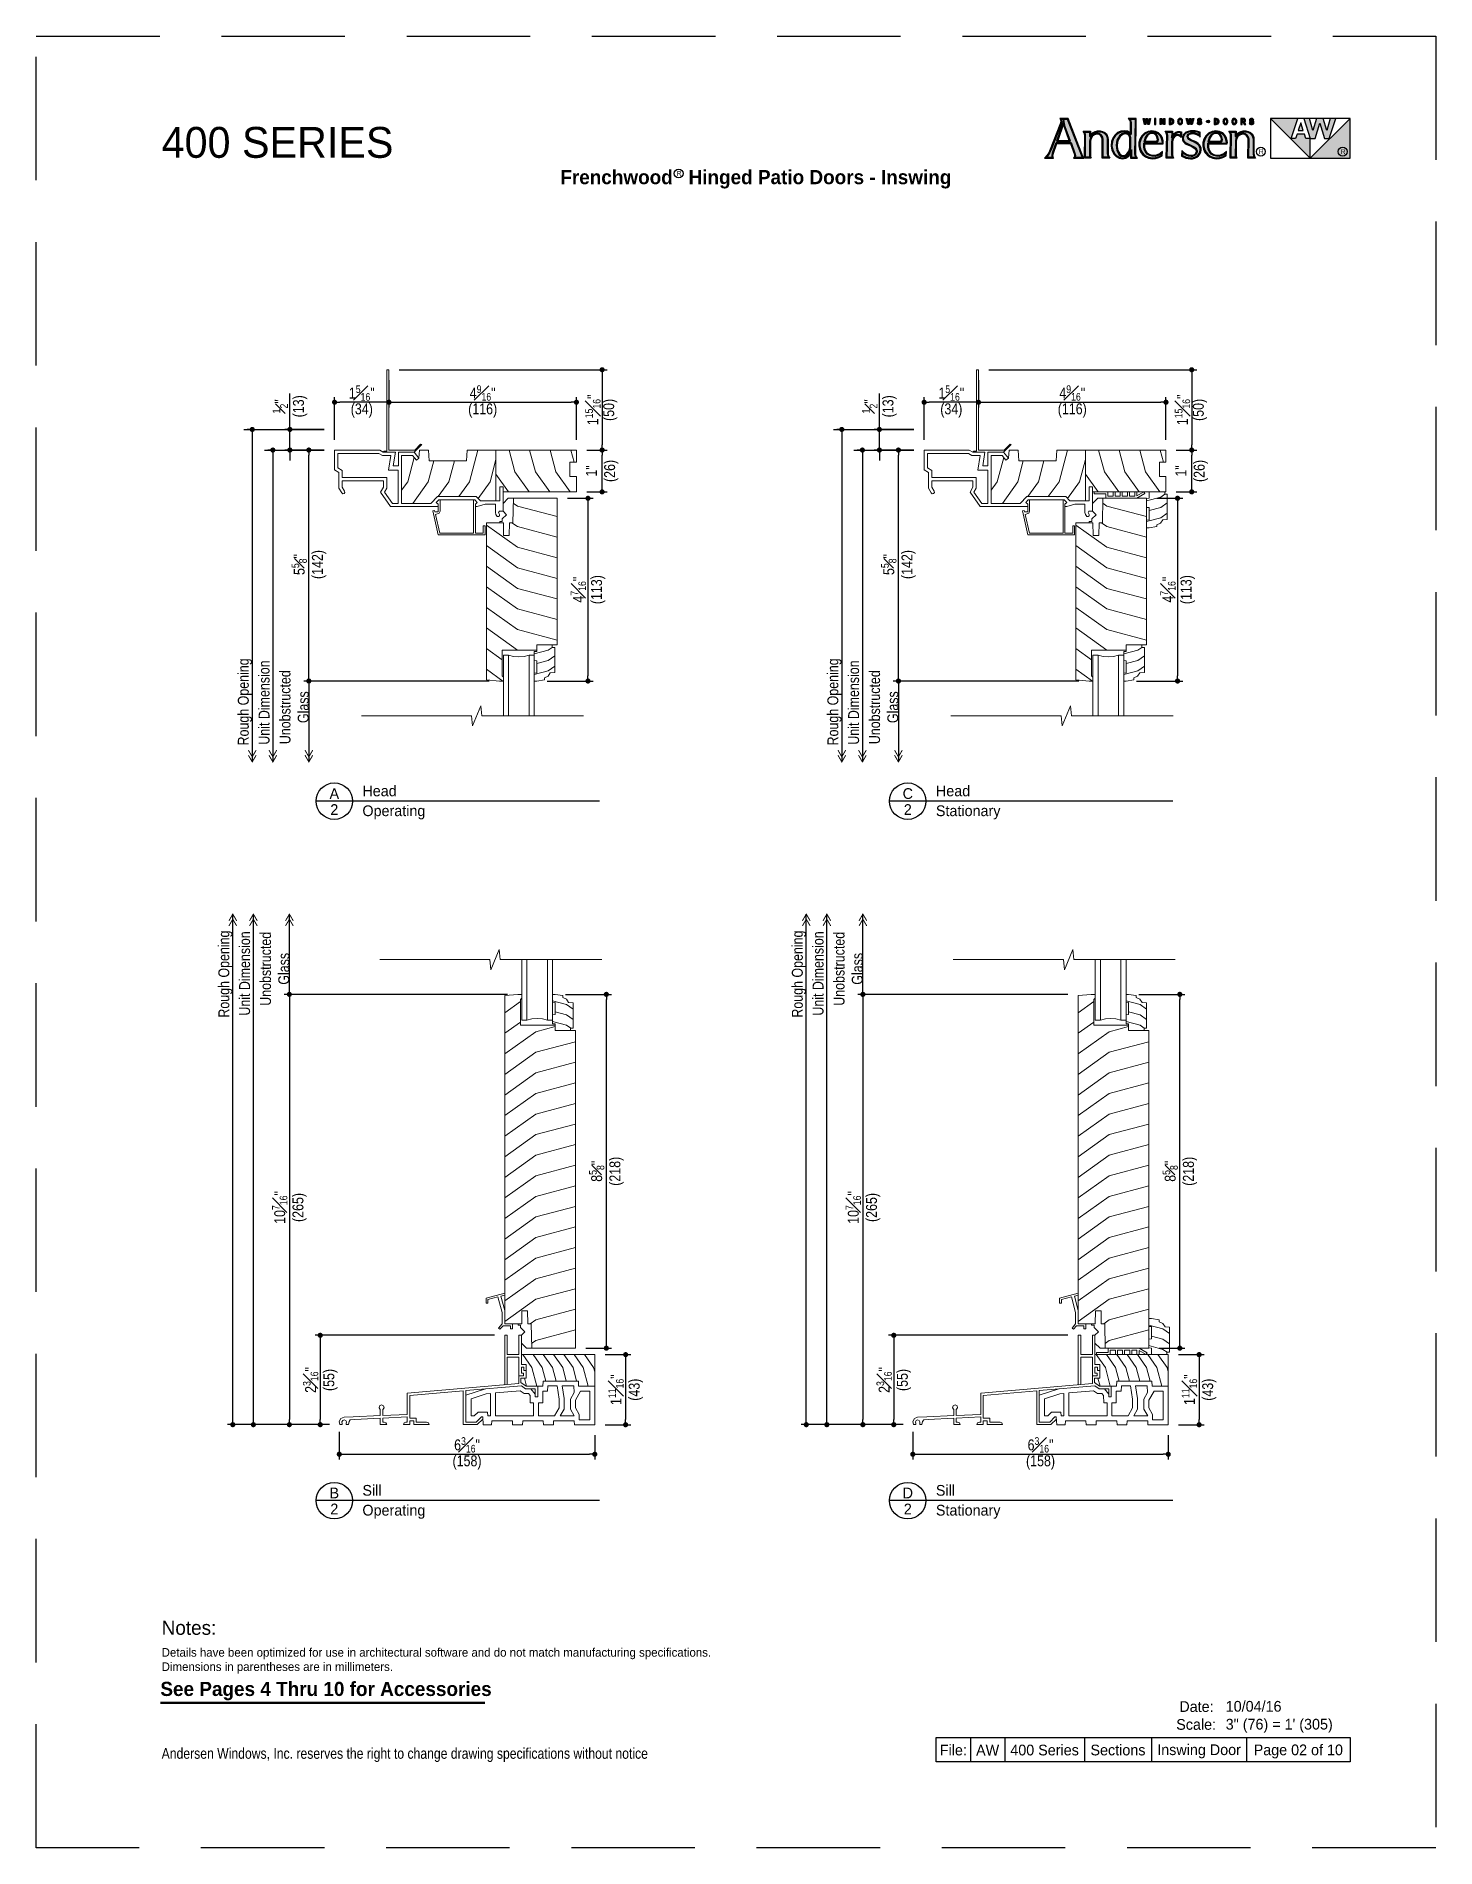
# Model space of a CAD drawing. Extents: x 0 to 323, y 0 to 44.
# Drawn here: x 34 to 68, y 0 to 44 of the extents above; entities that cross this region are included whole.
import ezdxf
from ezdxf.enums import TextEntityAlignment as Align

# ---------------------------------------------------------------- set-up
doc = ezdxf.new("R2010")
doc.units = 0
doc.header["$LTSCALE"] = 6
doc.header["$MEASUREMENT"] = 0
doc.linetypes.add('DASHED', pattern=[0.75, 0.5, -0.25])
doc.layers.get('0').update_dxf_attribs({"linetype": 'CONTINUOUS'})
doc.layers.get('Defpoints').update_dxf_attribs({"linetype": 'CONTINUOUS'})
doc.layers.add('A-ANNO-DIMS', color=3, linetype='CONTINUOUS')
doc.layers.add('A-ANNO-TEXT', color=4, linetype='CONTINUOUS')
doc.layers.add('A-DETL-MCUT', color=6, linetype='CONTINUOUS', lineweight=20)
doc.layers.add('A-DETL-PATT', color=8, linetype='CONTINUOUS', lineweight=5)
doc.layers.add('PLOT VIEW', color=1, linetype='DASHED', plot=False)
doc.styles.add('ADF Text', font='FRABK.TTF', dxfattribs={"width": 0.85})
doc.dimstyles.new('ADF 3 inches equals 1 foot', dxfattribs={"dimtxt": 0.265625, "dimasz": 0.125, "dimexe": 0.125, "dimexo": 0.25, "dimgap": 0.03125, "dimtad": 1, "dimdec": 6, "dimzin": 3, "dimdsep": 46, "dimlunit": 4, "dimtxsty": 'ADF Text', "dimblk": 'DOT', "dimcen": 0, "dimclrd": 256, "dimclre": 256, "dimclrt": 256, "dimadec": 0, "dimazin": 0, "dimtfac": 0.7, "dimtdec": 6, "dimtix": 1, "dimtmove": 0, "dimatfit": 0, "dimldrblk": 'DOT', "dimfxl": 0, "dimfrac": 1, "dimtolj": 1, "dimtzin": 4, "dimlwd": -1, "dimlwe": -1, "dimarcsym": 0})

msp = doc.modelspace()

# ---------------------------------------------------------------- texts
at = {"layer": 'A-ANNO-TEXT', "style": 'ADF Text'}
for s, p in [('A', (41.2417859, 25.3972052)), ('C', (55.1740203, 25.3972052)), ('B', (41.2417859, 8.4089292)), ('D', (55.1740203, 8.4089292))]:
    msp.add_text(s, height=0.2604167, dxfattribs=at).set_placement(p, align=Align.BOTTOM_CENTER)
for p in [(41.2417859, 25.3473858), (55.1740203, 25.3473858), (41.2417859, 8.3591098), (55.1740203, 8.3591098)]:
    msp.add_text('2', height=0.2604167, dxfattribs=at).set_placement(p, align=Align.TOP_CENTER)
at = {"layer": 'A-ANNO-TEXT', "line_spacing_factor": 1.04, "style": 'ADF Text'}
for s, insert, char_height, width, attachment_point in [('{\\fFranklin Gothic Book|b1|i0|c0|p34;\\W1;Frenchwood   Hinged Patio Doors - Inswing}', (51.4818789, 40.7499999), 0.34375, 28.869578845, 2), ('{\\W1;Head}', (41.9243567, 25.5361807), 0.26041667, 3.81698722, 7), ('{\\W1;Head}', (55.8565911, 25.5361807), 0.26041667, 3.81698722, 7), ('{\\W1;Operating}', (41.9243567, 25.3176065), 0.260416667, 3.81698722, 1), ('{\\W1;Stationary}', (55.8565911, 25.3176065), 0.260416667, 3.81698722, 1), ('{\\W1;Sill}', (41.9243567, 8.5479047), 0.26041667, 3.81698722, 7), ('{\\W1;Sill}', (55.8565911, 8.5479047), 0.26041667, 3.81698722, 7), ('{\\W1;Operating}', (41.9243567, 8.3293305), 0.260416667, 3.81698722, 1), ('{\\W1;Stationary}', (55.8565911, 8.3293305), 0.260416667, 3.81698722, 1), ('{\\fFranklin Gothic Book|b1|i0|c0|p34;\\W1;See Pages 4 Thru 10 for Accessories}', (37.0161234, 3.5806771), 0.34375, 8.214213634, 7)]:
    msp.add_mtext(s, dxfattribs=dict(at, insert=insert, char_height=char_height, width=width, attachment_point=attachment_point))
at = {"layer": 'A-ANNO-TEXT', "style": 'ADF Text'}
for s, insert, char_height, width, attachment_point in [('R', (49.6179495, 40.6673896), 0.1181641, 0.266745427, 5), ('{\\W1;File:}', (56.279658, 2.2401422), 0.260416667, 0.833333333, 8), ('{\\W1;AW}', (57.1129913, 2.2401422), 0.26041667, 0.833333333, 8), ('{\\W1;400 Series}', (58.4963434, 2.240142), 0.260416667, 1.933370854, 8), ('{\\W1;Sections}', (60.2794024, 2.240142), 0.260416667, 1.632747151, 8), ('{\\W1;Inswing Door}', (62.2497756, 2.1726897), 0.260416667, 2.307999283, 8), ('{\\W1;Page 02 of 10}', (64.6602218, 2.1692297), 0.260416667, 2.512893023, 8)]:
    msp.add_mtext(s, dxfattribs=dict(at, insert=insert, char_height=char_height, width=width, attachment_point=attachment_point))

# ---------------------------------------------------------------- blocks, each defined once
blk = doc.blocks.new('AW  Logo')
at = {"layer": 'A-ANNO-TEXT'}
h = blk.add_hatch(color=8, dxfattribs=at)
h.dxf.hatch_style = 1
h.paths.add_polyline_path([(-8.861, -2.582), (-8.757, -2.867), (-8.751, -2.906), (-8.759, -2.941), (-8.587, -2.941), (-8.593, -2.929), (-8.945, -2.023), (-9.093, -2.023), (-9.088, -2.056), (-9.094, -2.114), (-9.109, -2.164), (-9.347, -2.763), (-9.384, -2.84), (-9.431, -2.913), (-9.453, -2.941), (-9.316, -2.941), (-9.323, -2.899), (-9.313, -2.833), (-9.226, -2.582)])
h.paths.add_polyline_path([(-8.872, -2.552), (-9.216, -2.552), (-9.037, -2.035), (-9.012, -2.161), (-9.001, -2.201)], flags=16)
h.paths.add_polyline_path([(-8.889, -2.541), (-9.199, -2.541), (-9.04, -2.079), (-9.023, -2.164), (-9.012, -2.205)], flags=0)
h.paths.add_polyline_path([(-8.905, -2.529), (-9.183, -2.529), (-9.043, -2.124), (-9.023, -2.208)], flags=0)
h.paths.add_polyline_path([(-8.411, -2.544), (-8.397, -2.475), (-8.357, -2.415), (-8.297, -2.374), (-8.227, -2.358), (-8.169, -2.368), (-8.12, -2.399), (-8.088, -2.448), (-8.079, -2.503), (-8.083, -2.941), (-7.957, -2.941), (-7.969, -2.92), (-7.981, -2.857), (-7.981, -2.512), (-7.986, -2.466), (-8.001, -2.423), (-8.025, -2.385), (-8.055, -2.354), (-8.105, -2.332), (-8.159, -2.321), (-8.215, -2.321), (-8.27, -2.332), (-8.326, -2.362), (-8.416, -2.434), (-8.415, -2.33), (-8.524, -2.33), (-8.517, -2.34), (-8.506, -2.396), (-8.509, -2.941), (-8.409, -2.941), (-8.414, -2.91)])
h.paths.add_polyline_path([(-7.298, -2.023), (-7.421, -2.023), (-7.413, -2.032), (-7.398, -2.096), (-7.403, -2.389), (-7.501, -2.331), (-7.57, -2.319), (-7.647, -2.329), (-7.717, -2.361), (-7.78, -2.415), (-7.826, -2.482), (-7.854, -2.56), (-7.866, -2.661), (-7.849, -2.76), (-7.805, -2.85), (-7.752, -2.903), (-7.686, -2.939), (-7.613, -2.954), (-7.539, -2.94), (-7.478, -2.897), (-7.393, -2.755), (-7.395, -2.941), (-7.287, -2.941), (-7.296, -2.927), (-7.308, -2.866)])
h.paths.add_polyline_path([(-7.406, -2.468), (-7.409, -2.71), (-7.433, -2.8), (-7.487, -2.876), (-7.534, -2.91), (-7.591, -2.922), (-7.648, -2.91), (-7.696, -2.875), (-7.75, -2.766), (-7.767, -2.647), (-7.746, -2.525), (-7.684, -2.416), (-7.616, -2.366), (-7.539, -2.35), (-7.472, -2.367), (-7.426, -2.41)], flags=16)
h.paths.add_polyline_path([(-7.418, -2.469), (-7.42, -2.709), (-7.444, -2.795), (-7.495, -2.868), (-7.538, -2.899), (-7.591, -2.91), (-7.643, -2.899), (-7.687, -2.868), (-7.739, -2.762), (-7.755, -2.647), (-7.735, -2.529), (-7.675, -2.424), (-7.611, -2.377), (-7.539, -2.362), (-7.478, -2.378), (-7.436, -2.417)], flags=0)
h.paths.add_polyline_path([(-7.429, -2.471), (-7.432, -2.707), (-7.454, -2.79), (-7.504, -2.86), (-7.543, -2.889), (-7.591, -2.899), (-7.638, -2.889), (-7.678, -2.86), (-7.728, -2.759), (-7.744, -2.647), (-7.724, -2.533), (-7.666, -2.432), (-7.606, -2.387), (-7.539, -2.374), (-7.483, -2.388), (-7.446, -2.423)], flags=0)
h.paths.add_polyline_path([(-7.089, -2.594), (-6.643, -2.594), (-6.642, -2.581), (-6.644, -2.545), (-6.661, -2.477), (-6.696, -2.417), (-6.746, -2.369), (-6.818, -2.333), (-6.897, -2.32), (-6.984, -2.334), (-7.062, -2.373), (-7.126, -2.434), (-7.167, -2.513), (-7.187, -2.587), (-7.19, -2.664), (-7.175, -2.739), (-7.144, -2.809), (-7.097, -2.865), (-7.037, -2.91), (-6.968, -2.939), (-6.891, -2.952), (-6.812, -2.948), (-6.736, -2.928), (-6.667, -2.891), (-6.663, -2.852), (-6.682, -2.868), (-6.758, -2.902), (-6.821, -2.918), (-6.887, -2.917), (-6.95, -2.899), (-7.008, -2.865), (-7.052, -2.811), (-7.081, -2.749), (-7.094, -2.681)])
h.paths.add_polyline_path([(-7.094, -2.573), (-7.061, -2.463), (-7.012, -2.39), (-6.955, -2.351), (-6.888, -2.339), (-6.83, -2.352), (-6.784, -2.388), (-6.751, -2.447), (-6.738, -2.515), (-6.747, -2.545), (-6.772, -2.566), (-6.811, -2.573)], flags=16)
h.paths.add_polyline_path([(-7.078, -2.561), (-7.051, -2.468), (-7.003, -2.398), (-6.951, -2.362), (-6.888, -2.351), (-6.836, -2.363), (-6.793, -2.396), (-6.762, -2.451), (-6.75, -2.514), (-6.757, -2.538), (-6.777, -2.555), (-6.812, -2.561)], flags=0)
h.paths.add_polyline_path([(-7.063, -2.55), (-7.04, -2.473), (-6.995, -2.406), (-6.947, -2.373), (-6.888, -2.363), (-6.841, -2.373), (-6.802, -2.404), (-6.773, -2.455), (-6.762, -2.514), (-6.767, -2.531), (-6.782, -2.544), (-6.813, -2.55)], flags=0)
h.paths.add_polyline_path([(-6.418, -2.571), (-6.413, -2.516), (-6.391, -2.462), (-6.354, -2.415), (-6.316, -2.395), (-6.275, -2.388), (-6.233, -2.394), (-6.205, -2.408), (-6.203, -2.338), (-6.212, -2.335), (-6.239, -2.333), (-6.264, -2.336), (-6.305, -2.352), (-6.34, -2.378), (-6.417, -2.479), (-6.416, -2.33), (-6.532, -2.33), (-6.524, -2.342), (-6.513, -2.4), (-6.524, -2.941), (-6.405, -2.941), (-6.41, -2.93), (-6.42, -2.88)])
h.paths.add_polyline_path([(-5.96, -2.534), (-5.996, -2.51), (-6.027, -2.476), (-6.038, -2.442), (-6.032, -2.407), (-6.016, -2.381), (-5.993, -2.362), (-5.952, -2.346), (-5.909, -2.341), (-5.856, -2.346), (-5.806, -2.361), (-5.768, -2.379), (-5.747, -2.394), (-5.746, -2.344), (-5.787, -2.332), (-5.846, -2.323), (-5.905, -2.319), (-5.959, -2.322), (-6.011, -2.333), (-6.06, -2.353), (-6.085, -2.369), (-6.105, -2.39), (-6.12, -2.415), (-6.129, -2.44), (-6.134, -2.466), (-6.133, -2.492), (-6.128, -2.517), (-6.109, -2.55), (-6.083, -2.579), (-6.049, -2.601), (-5.918, -2.662), (-5.853, -2.698), (-5.829, -2.719), (-5.81, -2.745), (-5.798, -2.775), (-5.797, -2.806), (-5.803, -2.835), (-5.817, -2.862), (-5.843, -2.889), (-5.874, -2.909), (-5.909, -2.92), (-5.945, -2.922), (-6.007, -2.914), (-6.067, -2.892), (-6.119, -2.857), (-6.149, -2.83), (-6.151, -2.899), (-6.115, -2.917), (-6.066, -2.936), (-6.014, -2.949), (-5.962, -2.954), (-5.911, -2.952), (-5.863, -2.94), (-5.819, -2.919), (-5.78, -2.889), (-5.751, -2.852), (-5.732, -2.81), (-5.724, -2.764), (-5.725, -2.723), (-5.737, -2.684), (-5.758, -2.65), (-5.788, -2.621), (-5.828, -2.595), (-5.872, -2.573)])
h.paths.add_polyline_path([(-5.534, -2.594), (-5.087, -2.594), (-5.086, -2.581), (-5.089, -2.545), (-5.106, -2.477), (-5.14, -2.417), (-5.19, -2.369), (-5.262, -2.333), (-5.342, -2.32), (-5.428, -2.334), (-5.507, -2.373), (-5.57, -2.434), (-5.612, -2.513), (-5.632, -2.587), (-5.635, -2.664), (-5.62, -2.739), (-5.589, -2.809), (-5.541, -2.865), (-5.481, -2.91), (-5.413, -2.939), (-5.335, -2.952), (-5.257, -2.948), (-5.181, -2.928), (-5.112, -2.891), (-5.108, -2.852), (-5.127, -2.868), (-5.202, -2.902), (-5.265, -2.918), (-5.331, -2.917), (-5.395, -2.899), (-5.453, -2.865), (-5.497, -2.811), (-5.526, -2.749), (-5.539, -2.681)])
h.paths.add_polyline_path([(-5.506, -2.463), (-5.456, -2.39), (-5.4, -2.351), (-5.332, -2.339), (-5.275, -2.352), (-5.229, -2.388), (-5.195, -2.447), (-5.183, -2.515), (-5.192, -2.545), (-5.217, -2.566), (-5.255, -2.573), (-5.538, -2.573)], flags=16)
h.paths.add_polyline_path([(-5.523, -2.561), (-5.495, -2.468), (-5.448, -2.398), (-5.396, -2.362), (-5.333, -2.351), (-5.28, -2.363), (-5.238, -2.396), (-5.206, -2.451), (-5.195, -2.514), (-5.202, -2.538), (-5.222, -2.555), (-5.256, -2.561)], flags=0)
h.paths.add_polyline_path([(-5.507, -2.55), (-5.485, -2.473), (-5.44, -2.406), (-5.391, -2.373), (-5.333, -2.363), (-5.285, -2.373), (-5.247, -2.404), (-5.217, -2.455), (-5.206, -2.514), (-5.212, -2.531), (-5.227, -2.544), (-5.257, -2.55)], flags=0)
h.paths.add_polyline_path([(-4.968, -2.941), (-4.867, -2.941), (-4.872, -2.91), (-4.869, -2.544), (-4.855, -2.475), (-4.815, -2.415), (-4.756, -2.374), (-4.685, -2.358), (-4.628, -2.368), (-4.579, -2.399), (-4.546, -2.448), (-4.537, -2.503), (-4.541, -2.941), (-4.416, -2.941), (-4.427, -2.92), (-4.439, -2.857), (-4.439, -2.512), (-4.444, -2.466), (-4.459, -2.423), (-4.483, -2.385), (-4.514, -2.354), (-4.563, -2.332), (-4.618, -2.321), (-4.674, -2.321), (-4.728, -2.332), (-4.784, -2.362), (-4.874, -2.434), (-4.873, -2.33), (-4.982, -2.33), (-4.975, -2.34), (-4.964, -2.396)])
h = blk.add_hatch(color=8, dxfattribs=at)
h.dxf.hatch_style = 1
h.paths.add_polyline_path([(-3.049, -2.964), (-3.049, -2.483), (-3.156, -2.483), (-3.191, -2.376), (-3.369, -2.376), (-3.405, -2.483), (-3.512, -2.483), (-3.352, -2), (-4.014, -2)])
h.paths.add_polyline_path([(-3.28, -2.107), (-3.342, -2.293), (-3.219, -2.293)], flags=17)
h.paths.add_polyline_path([(-2.646, -2.292), (-2.736, -2), (-2.899, -2), (-2.988, -2.292), (-3.071, -2), (-3.209, -2), (-3.049, -2.483), (-2.927, -2.483), (-2.817, -2.112), (-2.707, -2.483), (-2.586, -2.483), (-2.425, -2), (-2.563, -2)])
h.paths.add_polyline_path([(-2.083, -2), (-3.049, -2.964), (-2.083, -2.964)])
at = {"layer": 'A-ANNO-TEXT', "color": 253}
for p, q in [((-6.818, -2), (-6.818, -2.143)), ((-4.636, -2.143), (-4.666, -2.074))]:
    blk.add_line(p, q, dxfattribs=at)
at = {"layer": 'A-ANNO-TEXT', "color": 8}
for p, q in [((-2.083, -2), (-4.014, -2)), ((-3.512, -2.483), (-3.352, -2)), ((-3.209, -2), (-3.049, -2.483)), ((-2.988, -2.292), (-3.071, -2)), ((-2.899, -2), (-2.988, -2.292)), ((-2.927, -2.483), (-2.817, -2.112)), ((-2.817, -2.112), (-2.707, -2.483)), ((-2.646, -2.292), (-2.736, -2)), ((-2.563, -2), (-2.646, -2.292)), ((-2.586, -2.483), (-2.425, -2)), ((-3.405, -2.483), (-3.512, -2.483)), ((-3.369, -2.376), (-3.405, -2.483)), ((-3.191, -2.376), (-3.369, -2.376)), ((-3.156, -2.483), (-3.191, -2.376)), ((-3.049, -2.483), (-3.156, -2.483)), ((-3.049, -2.964), (-3.049, -2.483)), ((-3.049, -2.483), (-2.927, -2.483)), ((-2.707, -2.483), (-2.586, -2.483))]:
    blk.add_line(p, q, dxfattribs=at).dxf.unprotected_set("ltscale", 0)
for points in [[(-9.133, -2), (-9.116, -2.029), (-9.111, -2.057), (-9.117, -2.11), (-9.13, -2.156), (-9.368, -2.754), (-9.404, -2.829), (-9.449, -2.9), (-9.503, -2.964), (-9.288, -2.964), (-9.299, -2.898), (-9.29, -2.839), (-9.209, -2.605), (-8.877, -2.605), (-8.779, -2.873), (-8.775, -2.905), (-8.782, -2.936), (-8.799, -2.964), (-8.547, -2.964), (-8.56, -2.943), (-8.571, -2.92), (-8.929, -2)], [(-9.023, -2.208), (-9.043, -2.124), (-9.183, -2.529), (-8.905, -2.529)], [(-7.426, -2.349), (-7.493, -2.309), (-7.569, -2.296), (-7.654, -2.306), (-7.729, -2.342), (-7.797, -2.399), (-7.847, -2.472), (-7.877, -2.555), (-7.889, -2.661), (-7.871, -2.767), (-7.824, -2.863), (-7.766, -2.922), (-7.694, -2.961), (-7.613, -2.977), (-7.53, -2.962), (-7.46, -2.913), (-7.417, -2.84), (-7.419, -2.964), (-7.243, -2.964), (-7.275, -2.918), (-7.285, -2.864), (-7.275, -2), (-7.471, -2), (-7.434, -2.043), (-7.421, -2.098)], [(-7.056, -2.096), (-7.033, -2), (-7.001, -2), (-6.978, -2.096), (-6.956, -2), (-6.928, -2), (-6.965, -2.143), (-6.998, -2.143), (-7.02, -2.048), (-7.043, -2.143), (-7.075, -2.143), (-7.112, -2), (-7.078, -2)], [(-6.801, -2), (-6.834, -2), (-6.834, -2.143), (-6.801, -2.143)], [(-6.659, -2), (-6.611, -2.085), (-6.611, -2), (-6.585, -2), (-6.585, -2.143), (-6.614, -2.143), (-6.669, -2.047), (-6.669, -2.143), (-6.695, -2.143), (-6.695, -2)], [(-6.39, -2.014), (-6.41, -2.004), (-6.432, -2), (-6.48, -2), (-6.48, -2.143), (-6.432, -2.143), (-6.41, -2.139), (-6.39, -2.128), (-6.374, -2.112), (-6.365, -2.091), (-6.363, -2.071), (-6.365, -2.052), (-6.374, -2.031)], [(-6.401, -2.093), (-6.398, -2.079), (-6.398, -2.064), (-6.401, -2.05), (-6.408, -2.038), (-6.419, -2.03), (-6.432, -2.027), (-6.447, -2.027), (-6.447, -2.116), (-6.432, -2.116), (-6.419, -2.113), (-6.408, -2.105)], [(-6.169, -2.014), (-6.188, -2.002), (-6.21, -1.998), (-6.232, -2.002), (-6.25, -2.014), (-6.263, -2.033), (-6.269, -2.052), (-6.271, -2.071), (-6.269, -2.091), (-6.263, -2.11), (-6.25, -2.128), (-6.232, -2.141), (-6.21, -2.145), (-6.188, -2.141), (-6.169, -2.128), (-6.157, -2.11), (-6.151, -2.091), (-6.149, -2.071), (-6.151, -2.052), (-6.157, -2.033)], [(-6.223, -2.113), (-6.231, -2.101), (-6.235, -2.086), (-6.236, -2.071), (-6.235, -2.056), (-6.231, -2.041), (-6.223, -2.03), (-6.21, -2.025), (-6.196, -2.03), (-6.188, -2.041), (-6.185, -2.056), (-6.184, -2.071), (-6.185, -2.086), (-6.188, -2.101), (-6.196, -2.113), (-6.21, -2.118)], [(-6.006, -2.096), (-5.983, -2), (-5.951, -2), (-5.928, -2.096), (-5.906, -2), (-5.878, -2), (-5.915, -2.143), (-5.948, -2.143), (-5.97, -2.048), (-5.993, -2.143), (-6.025, -2.143), (-6.062, -2), (-6.028, -2)], [(-5.787, -2.125), (-5.779, -2.133), (-5.769, -2.139), (-5.758, -2.143), (-5.746, -2.145), (-5.734, -2.145), (-5.723, -2.143), (-5.711, -2.139), (-5.701, -2.134), (-5.692, -2.127), (-5.686, -2.118), (-5.682, -2.107), (-5.681, -2.096), (-5.683, -2.085), (-5.688, -2.075), (-5.695, -2.067), (-5.704, -2.061), (-5.719, -2.055), (-5.734, -2.052), (-5.742, -2.05), (-5.75, -2.048), (-5.755, -2.043), (-5.757, -2.036), (-5.754, -2.029), (-5.748, -2.026), (-5.74, -2.024), (-5.731, -2.025), (-5.725, -2.026), (-5.72, -2.03), (-5.715, -2.035), (-5.713, -2.041), (-5.685, -2.031), (-5.69, -2.021), (-5.697, -2.012), (-5.707, -2.005), (-5.718, -2.001), (-5.731, -1.998), (-5.745, -1.998), (-5.759, -2.001), (-5.772, -2.007), (-5.781, -2.015), (-5.787, -2.025), (-5.79, -2.036), (-5.79, -2.048), (-5.787, -2.059), (-5.781, -2.069), (-5.772, -2.076), (-5.762, -2.081), (-5.751, -2.085), (-5.74, -2.087), (-5.731, -2.089), (-5.722, -2.092), (-5.717, -2.097), (-5.715, -2.103), (-5.717, -2.11), (-5.722, -2.115), (-5.735, -2.118), (-5.749, -2.117), (-5.755, -2.114), (-5.76, -2.11), (-5.764, -2.105), (-5.766, -2.098), (-5.797, -2.105), (-5.794, -2.116)], [(-5.29, -2.014), (-5.31, -2.004), (-5.333, -2), (-5.381, -2), (-5.381, -2.143), (-5.333, -2.143), (-5.31, -2.139), (-5.29, -2.128), (-5.275, -2.112), (-5.266, -2.091), (-5.263, -2.071), (-5.266, -2.052), (-5.275, -2.031)], [(-5.301, -2.093), (-5.298, -2.079), (-5.298, -2.064), (-5.301, -2.05), (-5.308, -2.038), (-5.319, -2.03), (-5.333, -2.027), (-5.347, -2.027), (-5.347, -2.116), (-5.333, -2.116), (-5.319, -2.113), (-5.308, -2.105)], [(-5.069, -2.014), (-5.088, -2.002), (-5.11, -1.998), (-5.132, -2.002), (-5.151, -2.014), (-5.163, -2.033), (-5.169, -2.052), (-5.171, -2.071), (-5.169, -2.091), (-5.163, -2.11), (-5.151, -2.128), (-5.132, -2.141), (-5.11, -2.145), (-5.088, -2.141), (-5.069, -2.128), (-5.057, -2.11), (-5.051, -2.091), (-5.049, -2.071), (-5.051, -2.052), (-5.057, -2.033)], [(-5.123, -2.113), (-5.132, -2.101), (-5.135, -2.086), (-5.136, -2.071), (-5.135, -2.056), (-5.132, -2.041), (-5.123, -2.03), (-5.11, -2.025), (-5.097, -2.03), (-5.088, -2.041), (-5.085, -2.056), (-5.084, -2.071), (-5.085, -2.086), (-5.088, -2.101), (-5.097, -2.113), (-5.11, -2.118)], [(-4.854, -2.014), (-4.873, -2.002), (-4.895, -1.998), (-4.917, -2.002), (-4.935, -2.014), (-4.948, -2.033), (-4.954, -2.052), (-4.956, -2.071), (-4.954, -2.091), (-4.948, -2.11), (-4.935, -2.128), (-4.917, -2.141), (-4.895, -2.145), (-4.873, -2.141), (-4.854, -2.128), (-4.842, -2.11), (-4.836, -2.091), (-4.834, -2.071), (-4.836, -2.052), (-4.842, -2.033)], [(-4.908, -2.113), (-4.916, -2.101), (-4.92, -2.086), (-4.921, -2.071), (-4.92, -2.056), (-4.916, -2.041), (-4.908, -2.03), (-4.895, -2.025), (-4.881, -2.03), (-4.873, -2.041), (-4.87, -2.056), (-4.869, -2.071), (-4.87, -2.086), (-4.873, -2.101), (-4.881, -2.113), (-4.895, -2.118)], [(-4.625, -2.06), (-4.621, -2.047), (-4.621, -2.033), (-4.627, -2.02), (-4.636, -2.009), (-4.648, -2.002), (-4.662, -2), (-4.735, -2), (-4.735, -2.143), (-4.701, -2.143), (-4.701, -2.086), (-4.677, -2.086), (-4.655, -2.143), (-4.618, -2.143), (-4.645, -2.08), (-4.633, -2.072)], [(-4.701, -2.062), (-4.672, -2.062), (-4.663, -2.059), (-4.657, -2.053), (-4.654, -2.043), (-4.657, -2.034), (-4.663, -2.028), (-4.672, -2.025), (-4.701, -2.025)], [(-4.523, -2.125), (-4.514, -2.133), (-4.505, -2.139), (-4.493, -2.143), (-4.481, -2.145), (-4.469, -2.145), (-4.458, -2.143), (-4.446, -2.139), (-4.436, -2.134), (-4.427, -2.127), (-4.421, -2.118), (-4.417, -2.107), (-4.416, -2.096), (-4.418, -2.085), (-4.423, -2.075), (-4.43, -2.067), (-4.439, -2.061), (-4.454, -2.055), (-4.469, -2.052), (-4.477, -2.05), (-4.485, -2.048), (-4.49, -2.043), (-4.492, -2.036), (-4.489, -2.029), (-4.483, -2.026), (-4.475, -2.024), (-4.466, -2.025), (-4.46, -2.026), (-4.455, -2.03), (-4.451, -2.035), (-4.448, -2.041), (-4.42, -2.031), (-4.425, -2.021), (-4.433, -2.012), (-4.442, -2.005), (-4.453, -2.001), (-4.466, -1.998), (-4.48, -1.998), (-4.494, -2.001), (-4.507, -2.007), (-4.516, -2.015), (-4.522, -2.025), (-4.525, -2.036), (-4.525, -2.048), (-4.522, -2.059), (-4.516, -2.069), (-4.507, -2.076), (-4.497, -2.081), (-4.486, -2.085), (-4.475, -2.087), (-4.466, -2.089), (-4.457, -2.092), (-4.452, -2.097), (-4.45, -2.103), (-4.452, -2.11), (-4.457, -2.115), (-4.47, -2.118), (-4.484, -2.117), (-4.49, -2.114), (-4.496, -2.11), (-4.499, -2.105), (-4.502, -2.098), (-4.532, -2.105), (-4.529, -2.116)], [(-4.014, -2), (-4.014, -2.964), (-2.083, -2.964), (-2.083, -2), (-3.049, -2.964)], [(-3.342, -2.293), (-3.219, -2.293), (-3.28, -2.107)], [(-7.918, -2.964), (-8.106, -2.964), (-8.102, -2.505), (-8.11, -2.457), (-8.137, -2.416), (-8.178, -2.39), (-8.226, -2.381), (-8.288, -2.395), (-8.34, -2.431), (-8.375, -2.484), (-8.388, -2.546), (-8.391, -2.909), (-8.386, -2.938), (-8.372, -2.964), (-8.533, -2.964), (-8.529, -2.399), (-8.539, -2.349), (-8.565, -2.307), (-8.391, -2.307), (-8.392, -2.385), (-8.338, -2.343), (-8.277, -2.311), (-8.218, -2.298), (-8.157, -2.298), (-8.098, -2.31), (-8.042, -2.335), (-8.007, -2.371), (-7.98, -2.413), (-7.964, -2.461), (-7.958, -2.51), (-7.958, -2.854), (-7.947, -2.912)], [(-7.666, -2.432), (-7.724, -2.533), (-7.744, -2.647), (-7.728, -2.759), (-7.678, -2.86), (-7.638, -2.889), (-7.591, -2.899), (-7.543, -2.889), (-7.504, -2.86), (-7.454, -2.79), (-7.432, -2.707), (-7.429, -2.471), (-7.446, -2.423), (-7.483, -2.388), (-7.539, -2.374), (-7.606, -2.387)], [(-7.189, -2.504), (-7.21, -2.584), (-7.213, -2.666), (-7.197, -2.746), (-7.164, -2.821), (-7.113, -2.882), (-7.048, -2.93), (-6.975, -2.961), (-6.892, -2.975), (-6.808, -2.971), (-6.727, -2.949), (-6.645, -2.906), (-6.635, -2.798), (-6.695, -2.848), (-6.765, -2.88), (-6.824, -2.894), (-6.883, -2.894), (-6.941, -2.878), (-6.993, -2.848), (-7.033, -2.799), (-7.059, -2.742), (-7.071, -2.68), (-7.067, -2.617), (-6.621, -2.617), (-6.619, -2.581), (-6.621, -2.541), (-6.639, -2.468), (-6.677, -2.402), (-6.732, -2.35), (-6.811, -2.311), (-6.897, -2.297), (-6.991, -2.312), (-7.076, -2.354), (-7.144, -2.42)], [(-6.782, -2.544), (-6.767, -2.531), (-6.762, -2.514), (-6.773, -2.455), (-6.802, -2.404), (-6.841, -2.373), (-6.888, -2.363), (-6.947, -2.373), (-6.995, -2.406), (-7.04, -2.473), (-7.063, -2.55), (-6.813, -2.55)], [(-6.239, -2.31), (-6.209, -2.313), (-6.179, -2.321), (-6.184, -2.456), (-6.209, -2.432), (-6.24, -2.416), (-6.274, -2.411), (-6.308, -2.417), (-6.339, -2.433), (-6.371, -2.473), (-6.39, -2.521), (-6.395, -2.572), (-6.397, -2.878), (-6.388, -2.922), (-6.369, -2.964), (-6.547, -2.964), (-6.536, -2.402), (-6.546, -2.351), (-6.575, -2.307), (-6.392, -2.307), (-6.393, -2.41), (-6.356, -2.361), (-6.317, -2.331), (-6.27, -2.314)], [(-5.843, -2.3), (-5.905, -2.296), (-5.962, -2.299), (-6.018, -2.311), (-6.071, -2.332), (-6.1, -2.351), (-6.124, -2.376), (-6.141, -2.405), (-6.152, -2.434), (-6.157, -2.464), (-6.156, -2.495), (-6.149, -2.525), (-6.128, -2.564), (-6.098, -2.597), (-6.061, -2.621), (-5.928, -2.682), (-5.866, -2.717), (-5.846, -2.734), (-5.831, -2.756), (-5.821, -2.78), (-5.82, -2.804), (-5.825, -2.828), (-5.836, -2.849), (-5.857, -2.871), (-5.884, -2.888), (-5.913, -2.897), (-5.944, -2.899), (-6.002, -2.892), (-6.056, -2.871), (-6.105, -2.839), (-6.14, -2.807), (-6.171, -2.773), (-6.174, -2.913), (-6.124, -2.938), (-6.073, -2.958), (-6.018, -2.972), (-5.962, -2.977), (-5.908, -2.975), (-5.855, -2.962), (-5.806, -2.938), (-5.763, -2.905), (-5.731, -2.864), (-5.71, -2.817), (-5.701, -2.765), (-5.703, -2.719), (-5.716, -2.675), (-5.74, -2.635), (-5.773, -2.603), (-5.816, -2.575), (-5.863, -2.552), (-5.949, -2.513), (-5.981, -2.492), (-6.007, -2.464), (-6.014, -2.44), (-6.01, -2.415), (-5.998, -2.396), (-5.981, -2.382), (-5.946, -2.368), (-5.909, -2.364), (-5.861, -2.369), (-5.814, -2.383), (-5.78, -2.399), (-5.75, -2.421), (-5.725, -2.45), (-5.723, -2.327), (-5.782, -2.31)], [(-5.634, -2.504), (-5.655, -2.584), (-5.658, -2.666), (-5.642, -2.746), (-5.609, -2.821), (-5.557, -2.882), (-5.493, -2.93), (-5.419, -2.961), (-5.337, -2.975), (-5.253, -2.971), (-5.172, -2.949), (-5.09, -2.906), (-5.08, -2.798), (-5.139, -2.848), (-5.21, -2.88), (-5.268, -2.894), (-5.328, -2.894), (-5.386, -2.878), (-5.437, -2.848), (-5.477, -2.799), (-5.504, -2.742), (-5.516, -2.68), (-5.512, -2.617), (-5.065, -2.617), (-5.063, -2.581), (-5.066, -2.541), (-5.084, -2.468), (-5.122, -2.402), (-5.177, -2.35), (-5.255, -2.311), (-5.342, -2.297), (-5.436, -2.312), (-5.521, -2.354), (-5.589, -2.42)], [(-5.227, -2.544), (-5.212, -2.531), (-5.206, -2.514), (-5.217, -2.455), (-5.247, -2.404), (-5.285, -2.373), (-5.333, -2.363), (-5.391, -2.373), (-5.44, -2.406), (-5.485, -2.473), (-5.507, -2.55), (-5.257, -2.55)], [(-4.376, -2.964), (-4.564, -2.964), (-4.56, -2.505), (-4.568, -2.457), (-4.595, -2.416), (-4.636, -2.39), (-4.684, -2.381), (-4.746, -2.395), (-4.798, -2.431), (-4.833, -2.484), (-4.846, -2.546), (-4.849, -2.909), (-4.845, -2.938), (-4.831, -2.964), (-4.991, -2.964), (-4.987, -2.399), (-4.997, -2.349), (-5.024, -2.307), (-4.849, -2.307), (-4.851, -2.385), (-4.797, -2.343), (-4.736, -2.311), (-4.676, -2.298), (-4.615, -2.298), (-4.556, -2.31), (-4.5, -2.335), (-4.465, -2.371), (-4.438, -2.413), (-4.422, -2.461), (-4.416, -2.51), (-4.416, -2.854), (-4.405, -2.912)]]:
    blk.add_lwpolyline(points, close=True, dxfattribs=at).dxf.unprotected_set("ltscale", 0)
at = {"layer": 'A-ANNO-TEXT', "color": 254}
for points in [[(-8.778, -2.952), (-8.568, -2.952), (-8.576, -2.939), (-8.582, -2.925), (-8.937, -2.011), (-9.113, -2.011), (-9.103, -2.032), (-9.1, -2.056), (-9.106, -2.112), (-9.12, -2.16), (-9.357, -2.758), (-9.394, -2.835), (-9.44, -2.906), (-9.478, -2.952), (-9.302, -2.952), (-9.311, -2.898), (-9.302, -2.836), (-9.218, -2.593), (-8.869, -2.593), (-8.768, -2.87), (-8.763, -2.905), (-8.771, -2.941)], [(-8.759, -2.941), (-8.587, -2.941), (-8.593, -2.929), (-8.945, -2.023), (-9.095, -2.023), (-9.092, -2.028), (-9.088, -2.056), (-9.094, -2.114), (-9.109, -2.164), (-9.347, -2.763), (-9.384, -2.84), (-9.431, -2.913), (-9.453, -2.941), (-9.316, -2.941), (-9.323, -2.899), (-9.313, -2.833), (-9.226, -2.582), (-8.861, -2.582), (-8.757, -2.867), (-8.751, -2.906)], [(-8.872, -2.552), (-9.001, -2.201), (-9.012, -2.161), (-9.037, -2.035), (-9.216, -2.552)], [(-8.889, -2.541), (-9.012, -2.205), (-9.023, -2.164), (-9.04, -2.079), (-9.199, -2.541)], [(-7.414, -2.369), (-7.497, -2.32), (-7.569, -2.308), (-7.65, -2.317), (-7.723, -2.352), (-7.788, -2.407), (-7.837, -2.477), (-7.866, -2.557), (-7.878, -2.661), (-7.86, -2.763), (-7.814, -2.856), (-7.759, -2.912), (-7.69, -2.95), (-7.613, -2.966), (-7.534, -2.951), (-7.469, -2.905), (-7.405, -2.797), (-7.407, -2.952), (-7.265, -2.952), (-7.285, -2.923), (-7.297, -2.865), (-7.287, -2.011), (-7.446, -2.011), (-7.424, -2.038), (-7.409, -2.097)], [(-7.403, -2.389), (-7.501, -2.331), (-7.57, -2.319), (-7.647, -2.329), (-7.717, -2.361), (-7.78, -2.415), (-7.826, -2.482), (-7.854, -2.56), (-7.866, -2.661), (-7.849, -2.76), (-7.805, -2.85), (-7.752, -2.903), (-7.686, -2.939), (-7.613, -2.954), (-7.539, -2.94), (-7.478, -2.897), (-7.393, -2.755), (-7.395, -2.941), (-7.287, -2.941), (-7.296, -2.927), (-7.308, -2.866), (-7.298, -2.023), (-7.421, -2.023), (-7.413, -2.032), (-7.398, -2.096)], [(-7.938, -2.952), (-8.094, -2.952), (-8.09, -2.504), (-8.099, -2.453), (-8.129, -2.408), (-8.174, -2.379), (-8.226, -2.37), (-8.293, -2.384), (-8.349, -2.423), (-8.386, -2.48), (-8.399, -2.545), (-8.403, -2.909), (-8.397, -2.942), (-8.392, -2.952), (-8.521, -2.952), (-8.517, -2.397), (-8.528, -2.345), (-8.544, -2.318), (-8.403, -2.318), (-8.404, -2.409), (-8.332, -2.352), (-8.274, -2.321), (-8.217, -2.309), (-8.158, -2.309), (-8.101, -2.321), (-8.049, -2.345), (-8.016, -2.378), (-7.991, -2.418), (-7.975, -2.463), (-7.97, -2.511), (-7.97, -2.855), (-7.958, -2.916)], [(-7.957, -2.941), (-8.083, -2.941), (-8.079, -2.503), (-8.088, -2.448), (-8.12, -2.399), (-8.169, -2.368), (-8.227, -2.358), (-8.297, -2.374), (-8.357, -2.415), (-8.397, -2.475), (-8.411, -2.544), (-8.414, -2.91), (-8.409, -2.941), (-8.509, -2.941), (-8.506, -2.396), (-8.517, -2.34), (-8.524, -2.33), (-8.415, -2.33), (-8.416, -2.434), (-8.326, -2.362), (-8.27, -2.332), (-8.215, -2.321), (-8.159, -2.321), (-8.105, -2.332), (-8.055, -2.354), (-8.025, -2.385), (-8.001, -2.423), (-7.986, -2.466), (-7.981, -2.512), (-7.981, -2.857), (-7.969, -2.92)], [(-7.684, -2.416), (-7.746, -2.525), (-7.767, -2.647), (-7.75, -2.766), (-7.696, -2.875), (-7.648, -2.91), (-7.591, -2.922), (-7.534, -2.91), (-7.487, -2.876), (-7.433, -2.8), (-7.409, -2.71), (-7.406, -2.468), (-7.426, -2.41), (-7.472, -2.367), (-7.539, -2.35), (-7.616, -2.366)], [(-7.675, -2.424), (-7.735, -2.529), (-7.755, -2.647), (-7.739, -2.762), (-7.687, -2.868), (-7.643, -2.899), (-7.591, -2.91), (-7.538, -2.899), (-7.495, -2.868), (-7.444, -2.795), (-7.42, -2.709), (-7.418, -2.469), (-7.436, -2.417), (-7.478, -2.378), (-7.539, -2.362), (-7.611, -2.377)], [(-7.178, -2.508), (-7.199, -2.585), (-7.202, -2.665), (-7.186, -2.743), (-7.154, -2.815), (-7.105, -2.874), (-7.043, -2.92), (-6.971, -2.95), (-6.891, -2.964), (-6.81, -2.96), (-6.732, -2.938), (-6.656, -2.899), (-6.649, -2.825), (-6.689, -2.858), (-6.762, -2.891), (-6.822, -2.906), (-6.885, -2.905), (-6.946, -2.889), (-7.001, -2.857), (-7.043, -2.805), (-7.07, -2.745), (-7.083, -2.681), (-7.078, -2.605), (-6.632, -2.605), (-6.63, -2.581), (-6.633, -2.543), (-6.65, -2.472), (-6.687, -2.41), (-6.739, -2.36), (-6.814, -2.322), (-6.897, -2.309), (-6.987, -2.323), (-7.069, -2.364), (-7.135, -2.427)], [(-7.167, -2.513), (-7.187, -2.587), (-7.19, -2.664), (-7.175, -2.739), (-7.144, -2.809), (-7.097, -2.865), (-7.037, -2.91), (-6.968, -2.939), (-6.891, -2.952), (-6.812, -2.948), (-6.736, -2.928), (-6.667, -2.891), (-6.663, -2.852), (-6.682, -2.868), (-6.758, -2.902), (-6.821, -2.918), (-6.887, -2.917), (-6.95, -2.899), (-7.008, -2.865), (-7.052, -2.811), (-7.081, -2.749), (-7.094, -2.681), (-7.089, -2.594), (-6.643, -2.594), (-6.642, -2.581), (-6.644, -2.545), (-6.661, -2.477), (-6.696, -2.417), (-6.746, -2.369), (-6.818, -2.333), (-6.897, -2.32), (-6.984, -2.334), (-7.062, -2.373), (-7.126, -2.434)], [(-6.772, -2.566), (-6.747, -2.545), (-6.738, -2.515), (-6.751, -2.447), (-6.784, -2.388), (-6.83, -2.352), (-6.888, -2.339), (-6.955, -2.351), (-7.012, -2.39), (-7.061, -2.463), (-7.094, -2.573), (-6.811, -2.573)], [(-6.777, -2.555), (-6.757, -2.538), (-6.75, -2.514), (-6.762, -2.451), (-6.793, -2.396), (-6.836, -2.363), (-6.888, -2.351), (-6.951, -2.362), (-7.003, -2.398), (-7.051, -2.468), (-7.078, -2.561), (-6.812, -2.561)], [(-6.239, -2.322), (-6.211, -2.324), (-6.191, -2.329), (-6.195, -2.429), (-6.202, -2.422), (-6.236, -2.405), (-6.274, -2.399), (-6.312, -2.406), (-6.347, -2.424), (-6.381, -2.468), (-6.401, -2.518), (-6.406, -2.572), (-6.409, -2.879), (-6.399, -2.926), (-6.387, -2.952), (-6.535, -2.952), (-6.525, -2.401), (-6.535, -2.346), (-6.554, -2.318), (-6.404, -2.318), (-6.405, -2.444), (-6.348, -2.37), (-6.311, -2.341), (-6.267, -2.325)], [(-6.239, -2.333), (-6.212, -2.335), (-6.203, -2.338), (-6.205, -2.408), (-6.233, -2.394), (-6.275, -2.388), (-6.316, -2.395), (-6.354, -2.415), (-6.391, -2.462), (-6.413, -2.516), (-6.418, -2.571), (-6.42, -2.88), (-6.41, -2.93), (-6.405, -2.941), (-6.524, -2.941), (-6.513, -2.4), (-6.524, -2.342), (-6.532, -2.33), (-6.416, -2.33), (-6.417, -2.479), (-6.34, -2.378), (-6.305, -2.352), (-6.264, -2.336)], [(-5.844, -2.311), (-5.905, -2.308), (-5.96, -2.311), (-6.014, -2.322), (-6.066, -2.342), (-6.092, -2.36), (-6.114, -2.383), (-6.131, -2.41), (-6.141, -2.437), (-6.145, -2.465), (-6.145, -2.493), (-6.139, -2.521), (-6.119, -2.557), (-6.09, -2.588), (-6.055, -2.611), (-5.923, -2.672), (-5.859, -2.708), (-5.837, -2.726), (-5.821, -2.75), (-5.81, -2.778), (-5.809, -2.805), (-5.814, -2.831), (-5.827, -2.856), (-5.85, -2.88), (-5.879, -2.898), (-5.911, -2.909), (-5.944, -2.911), (-6.005, -2.903), (-6.062, -2.881), (-6.112, -2.848), (-6.148, -2.816), (-6.16, -2.802), (-6.162, -2.906), (-6.12, -2.927), (-6.069, -2.947), (-6.016, -2.961), (-5.962, -2.965), (-5.909, -2.963), (-5.859, -2.951), (-5.812, -2.928), (-5.772, -2.897), (-5.741, -2.858), (-5.721, -2.813), (-5.713, -2.765), (-5.714, -2.721), (-5.726, -2.679), (-5.749, -2.642), (-5.78, -2.612), (-5.822, -2.585), (-5.868, -2.562), (-5.955, -2.524), (-5.988, -2.501), (-6.017, -2.47), (-6.026, -2.441), (-6.021, -2.411), (-6.007, -2.389), (-5.987, -2.372), (-5.949, -2.357), (-5.909, -2.353), (-5.858, -2.358), (-5.81, -2.372), (-5.774, -2.389), (-5.742, -2.413), (-5.736, -2.42), (-5.735, -2.335), (-5.785, -2.321)], [(-5.846, -2.323), (-5.905, -2.319), (-5.959, -2.322), (-6.011, -2.333), (-6.06, -2.353), (-6.085, -2.369), (-6.105, -2.39), (-6.12, -2.415), (-6.129, -2.44), (-6.134, -2.466), (-6.133, -2.492), (-6.128, -2.517), (-6.109, -2.55), (-6.083, -2.579), (-6.049, -2.601), (-5.918, -2.662), (-5.853, -2.698), (-5.829, -2.719), (-5.81, -2.745), (-5.798, -2.775), (-5.797, -2.806), (-5.803, -2.835), (-5.817, -2.862), (-5.843, -2.889), (-5.874, -2.909), (-5.909, -2.92), (-5.945, -2.922), (-6.007, -2.914), (-6.067, -2.892), (-6.119, -2.857), (-6.149, -2.83), (-6.151, -2.899), (-6.115, -2.917), (-6.066, -2.936), (-6.014, -2.949), (-5.962, -2.954), (-5.911, -2.952), (-5.863, -2.94), (-5.819, -2.919), (-5.78, -2.889), (-5.751, -2.852), (-5.732, -2.81), (-5.724, -2.764), (-5.725, -2.723), (-5.737, -2.684), (-5.758, -2.65), (-5.788, -2.621), (-5.828, -2.595), (-5.872, -2.573), (-5.96, -2.534), (-5.996, -2.51), (-6.027, -2.476), (-6.038, -2.442), (-6.032, -2.407), (-6.016, -2.381), (-5.993, -2.362), (-5.952, -2.346), (-5.909, -2.341), (-5.856, -2.346), (-5.806, -2.361), (-5.768, -2.379), (-5.747, -2.394), (-5.746, -2.344), (-5.787, -2.332)], [(-5.623, -2.508), (-5.643, -2.585), (-5.646, -2.665), (-5.631, -2.743), (-5.599, -2.815), (-5.549, -2.874), (-5.487, -2.92), (-5.416, -2.95), (-5.336, -2.964), (-5.255, -2.96), (-5.176, -2.938), (-5.101, -2.899), (-5.094, -2.825), (-5.133, -2.858), (-5.206, -2.891), (-5.267, -2.906), (-5.33, -2.905), (-5.39, -2.889), (-5.445, -2.857), (-5.487, -2.805), (-5.515, -2.745), (-5.527, -2.681), (-5.523, -2.605), (-5.076, -2.605), (-5.075, -2.581), (-5.077, -2.543), (-5.095, -2.472), (-5.131, -2.41), (-5.183, -2.36), (-5.259, -2.322), (-5.342, -2.309), (-5.432, -2.323), (-5.514, -2.364), (-5.579, -2.427)], [(-5.612, -2.513), (-5.632, -2.587), (-5.635, -2.664), (-5.62, -2.739), (-5.589, -2.809), (-5.541, -2.865), (-5.481, -2.91), (-5.413, -2.939), (-5.335, -2.952), (-5.257, -2.948), (-5.181, -2.928), (-5.112, -2.891), (-5.108, -2.852), (-5.127, -2.868), (-5.202, -2.902), (-5.265, -2.918), (-5.331, -2.917), (-5.395, -2.899), (-5.453, -2.865), (-5.497, -2.811), (-5.526, -2.749), (-5.539, -2.681), (-5.534, -2.594), (-5.087, -2.594), (-5.086, -2.581), (-5.089, -2.545), (-5.106, -2.477), (-5.14, -2.417), (-5.19, -2.369), (-5.262, -2.333), (-5.342, -2.32), (-5.428, -2.334), (-5.507, -2.373), (-5.57, -2.434)], [(-5.217, -2.566), (-5.192, -2.545), (-5.183, -2.515), (-5.195, -2.447), (-5.229, -2.388), (-5.275, -2.352), (-5.332, -2.339), (-5.4, -2.351), (-5.456, -2.39), (-5.506, -2.463), (-5.538, -2.573), (-5.255, -2.573)], [(-5.222, -2.555), (-5.202, -2.538), (-5.195, -2.514), (-5.206, -2.451), (-5.238, -2.396), (-5.28, -2.363), (-5.333, -2.351), (-5.396, -2.362), (-5.448, -2.398), (-5.495, -2.468), (-5.523, -2.561), (-5.256, -2.561)], [(-4.396, -2.952), (-4.552, -2.952), (-4.549, -2.504), (-4.557, -2.453), (-4.587, -2.408), (-4.632, -2.379), (-4.685, -2.37), (-4.751, -2.384), (-4.807, -2.423), (-4.844, -2.48), (-4.857, -2.545), (-4.861, -2.909), (-4.856, -2.942), (-4.85, -2.952), (-4.979, -2.952), (-4.976, -2.397), (-4.986, -2.345), (-5.003, -2.318), (-4.861, -2.318), (-4.863, -2.409), (-4.79, -2.352), (-4.732, -2.321), (-4.675, -2.309), (-4.617, -2.309), (-4.559, -2.321), (-4.507, -2.345), (-4.474, -2.378), (-4.449, -2.418), (-4.433, -2.463), (-4.428, -2.511), (-4.428, -2.855), (-4.416, -2.916)], [(-4.416, -2.941), (-4.541, -2.941), (-4.537, -2.503), (-4.546, -2.448), (-4.579, -2.399), (-4.628, -2.368), (-4.685, -2.358), (-4.756, -2.374), (-4.815, -2.415), (-4.855, -2.475), (-4.869, -2.544), (-4.872, -2.91), (-4.867, -2.941), (-4.968, -2.941), (-4.964, -2.396), (-4.975, -2.34), (-4.982, -2.33), (-4.873, -2.33), (-4.874, -2.434), (-4.784, -2.362), (-4.728, -2.332), (-4.674, -2.321), (-4.618, -2.321), (-4.563, -2.332), (-4.514, -2.354), (-4.483, -2.385), (-4.459, -2.423), (-4.444, -2.466), (-4.439, -2.512), (-4.439, -2.857), (-4.427, -2.92)]]:
    blk.add_lwpolyline(points, close=True, dxfattribs=at).dxf.unprotected_set("ltscale", 0)
at = {"layer": 'A-ANNO-TEXT', "color": 253}
for points in [[(-7.095, -2), (-7.059, -2.143), (-7.017, -2), (-6.981, -2.143), (-6.942, -2)], [(-6.682, -2.143), (-6.682, -2), (-6.598, -2.143), (-6.598, -2)], [(-6.045, -2), (-6.009, -2.143), (-5.967, -2), (-5.931, -2.143), (-5.892, -2)], [(-5.699, -2.036), (-5.709, -2.021), (-5.719, -2.015), (-5.728, -2.012), (-5.742, -2.011), (-5.757, -2.015), (-5.767, -2.021), (-5.773, -2.033), (-5.772, -2.048), (-5.763, -2.06), (-5.744, -2.068), (-5.729, -2.071), (-5.716, -2.075), (-5.702, -2.086), (-5.698, -2.103), (-5.703, -2.116), (-5.714, -2.126), (-5.732, -2.131), (-5.753, -2.13), (-5.765, -2.125), (-5.774, -2.118), (-5.779, -2.11), (-5.782, -2.102)], [(-4.718, -2.143), (-4.718, -2.013), (-4.667, -2.013), (-4.656, -2.015), (-4.642, -2.027), (-4.638, -2.038), (-4.641, -2.056), (-4.654, -2.069), (-4.666, -2.074), (-4.718, -2.074)], [(-4.434, -2.036), (-4.444, -2.021), (-4.454, -2.015), (-4.463, -2.012), (-4.477, -2.011), (-4.492, -2.015), (-4.502, -2.021), (-4.508, -2.033), (-4.507, -2.048), (-4.498, -2.06), (-4.48, -2.068), (-4.464, -2.071), (-4.451, -2.075), (-4.437, -2.086), (-4.433, -2.103), (-4.438, -2.116), (-4.449, -2.126), (-4.467, -2.131), (-4.488, -2.13), (-4.5, -2.125), (-4.509, -2.118), (-4.514, -2.11), (-4.517, -2.102)]]:
    blk.add_lwpolyline(points, dxfattribs=at)
for points in [[(-6.432, -2.013), (-6.406, -2.021), (-6.387, -2.041), (-6.38, -2.071), (-6.387, -2.102), (-6.406, -2.122), (-6.432, -2.129), (-6.463, -2.129), (-6.463, -2.013)], [(-6.164, -2.054), (-6.162, -2.071), (-6.164, -2.088), (-6.169, -2.105), (-6.179, -2.119), (-6.193, -2.128), (-6.21, -2.131), (-6.227, -2.128), (-6.241, -2.119), (-6.251, -2.105), (-6.256, -2.088), (-6.257, -2.071), (-6.256, -2.054), (-6.251, -2.038), (-6.241, -2.024), (-6.227, -2.015), (-6.21, -2.012), (-6.193, -2.015), (-6.179, -2.024), (-6.169, -2.038)], [(-5.333, -2.013), (-5.307, -2.021), (-5.288, -2.041), (-5.281, -2.071), (-5.288, -2.102), (-5.307, -2.122), (-5.333, -2.129), (-5.364, -2.129), (-5.364, -2.013)], [(-5.064, -2.054), (-5.062, -2.071), (-5.064, -2.088), (-5.069, -2.105), (-5.079, -2.119), (-5.093, -2.128), (-5.11, -2.131), (-5.127, -2.128), (-5.141, -2.119), (-5.151, -2.105), (-5.156, -2.088), (-5.158, -2.071), (-5.156, -2.054), (-5.151, -2.038), (-5.141, -2.024), (-5.127, -2.015), (-5.11, -2.012), (-5.093, -2.015), (-5.079, -2.024), (-5.069, -2.038)], [(-4.849, -2.054), (-4.847, -2.071), (-4.849, -2.088), (-4.854, -2.105), (-4.864, -2.119), (-4.878, -2.128), (-4.895, -2.131), (-4.912, -2.128), (-4.926, -2.119), (-4.936, -2.105), (-4.941, -2.088), (-4.943, -2.071), (-4.941, -2.054), (-4.936, -2.038), (-4.926, -2.024), (-4.912, -2.015), (-4.895, -2.012), (-4.878, -2.015), (-4.864, -2.024), (-4.854, -2.038)]]:
    blk.add_lwpolyline(points, close=True, dxfattribs=at)
at = {"layer": 'A-ANNO-TEXT', "color": 8}
for centre, radius in [((-5.533, -2.071), 0.0356), ((-4.25, -2.803), 0.107)]:
    blk.add_circle(centre, radius, dxfattribs=at).dxf.unprotected_set("ltscale", 0)
at = {"layer": 'A-ANNO-TEXT', "color": 253}
blk.add_circle((-5.533, -2.071), 0.0171, dxfattribs=at)
at = {"layer": 'A-ANNO-TEXT', "color": 255}
blk.add_circle((-2.262, -2.803), 0.107, dxfattribs=at).dxf.unprotected_set("ltscale", 0)
at = {"layer": 'A-ANNO-TEXT', "color": 8, "insert": (-4.239, -2.803), "char_height": 0.118, "width": 0.26675, "attachment_point": 5, "style": 'ADF Text'}
blk.add_mtext('R', dxfattribs=at)
at = {"layer": 'A-ANNO-TEXT', "color": 255, "insert": (-2.251, -2.803), "char_height": 0.118, "width": 0.26675, "attachment_point": 5, "style": 'ADF Text'}
blk.add_mtext('R', dxfattribs=at)
blk = doc.blocks.new('200 Series Sections')
at = {"layer": 'PLOT VIEW'}
blk.add_lwpolyline([(0, 44), (34, 44), (34, 0), (0, 0)], close=True, dxfattribs=at)
at = {"layer": 'A-DETL-MCUT'}
blk.add_blockref('AW  Logo', (34, 44), dxfattribs=at)
at = {"layer": 'A-ANNO-TEXT', "color": 8, "insert": (3.047, 41.036), "char_height": 0.75, "width": 5.4286, "attachment_point": 7, "style": 'ADF Text'}
blk.add_mtext('{\\fFranklin Gothic Demi Cond|b0|i0|c0|p34;\\W1;400 SERIES}', dxfattribs=at)
at = {"layer": 'A-ANNO-TEXT', "line_spacing_factor": 1.04, "style": 'ADF Text'}
for s, insert, char_height, width, attachment_point in [('{\\W1;Notes:}', (3.047, 5.516), 0.34375, 25.6958, 1), ('Andersen Windows, Inc. reserves the right to change drawing specifications without notice', (3.047, 2.083), 0.26042, 13.9095, 7)]:
    blk.add_mtext(s, dxfattribs=dict(at, insert=insert, char_height=char_height, width=width, attachment_point=attachment_point))
at = {"layer": 'A-ANNO-TEXT', "style": 'ADF Text'}
for s, insert, char_height, width, attachment_point in [('\\pi-0.625,l0.625,t0.625;{\\W1;Details have been optimized for use in architectural software and do not match manufacturing specifications.\\PDimensions in parentheses are in millimeters.}', (3.047, 4.85), 0.208333, 23.35277, 1), ('\\pi0.042099;{\\W1;Date:\\P\\pi-0.032878;Scale:}', (27.728, 2.862), 0.26042, 0.90494, 7), ('{\\W1;10/04/16\\P3" (76) = 1\' (305)}', (28.897, 2.793), 0.26042, 3.02006, 7)]:
    blk.add_mtext(s, dxfattribs=dict(at, insert=insert, char_height=char_height, width=width, attachment_point=attachment_point))
blk = doc.blocks.new('AW Detail Tag')
at = {"layer": 'A-ANNO-TEXT'}
blk.add_line((6.886, 0), (0, 0), dxfattribs=at)
blk.add_circle((0.443, 0), 0.443, dxfattribs=at)
blk = doc.blocks.new('AW Detail Tag-flat-1')
at = {"layer": 'A-ANNO-TEXT'}
blk.add_line((6.886, 0), (0, 0), dxfattribs=at)
blk.add_circle((0.443, 0), 0.443, dxfattribs=at)
blk = doc.blocks.new('AW Detail Tag-flat-4')
at = {"layer": 'A-ANNO-TEXT'}
blk.add_line((6.886, 0), (0, 0), dxfattribs=at)
blk.add_circle((0.443, 0), 0.443, dxfattribs=at)
blk = doc.blocks.new('AW Detail Tag-flat-5')
at = {"layer": 'A-ANNO-TEXT'}
blk.add_line((6.886, 0), (0, 0), dxfattribs=at)
blk.add_circle((0.443, 0), 0.443, dxfattribs=at)
blk = doc.blocks.new('_DOT')
at = {"color": 0, "linetype": 'ByBlock'}
blk.add_line((-0.5, 0), (-1, 0), dxfattribs=at)
at = {"color": 0, "linetype": 'ByBlock', "const_width": 0.5}
blk.add_lwpolyline([(-0.25, 0, 1), (0.25, 0, 1)], format="xyb", close=True, dxfattribs=at)
blk = doc.blocks.new('*D110')
at = {"layer": 'A-ANNO-DIMS', "transparency": 16777216}
for p, q in [((42.569, 35.649), (42.569, 34.985)), ((47.123, 34.199), (47.123, 35.235)), ((42.694, 35.11), (46.998, 35.11))]:
    blk.add_line(p, q, dxfattribs=at)
at = {"layer": 'Defpoints', "color": 0, "transparency": 16777216}
for p in [(42.569, 35.899), (47.123, 35.11), (47.123, 33.949)]:
    blk.add_point(p, dxfattribs=at)
at = {"layer": 'A-ANNO-DIMS', "transparency": 16777216, "xscale": 0.125, "yscale": 0.125, "zscale": 0.125, "rotation": 180}
blk.add_blockref('_DOT', (42.569, 35.11), dxfattribs=at)
at = {"layer": 'A-ANNO-DIMS', "transparency": 16777216, "xscale": 0.125, "yscale": 0.125, "zscale": 0.125}
blk.add_blockref('_DOT', (47.123, 35.11), dxfattribs=at)
at = {"layer": 'A-ANNO-DIMS', "transparency": 16777216, "char_height": 0.26562, "attachment_point": 5, "style": 'ADF Text'}
for s, insert in [('\\A1;4{\\H0.700000x;\\S9#16;}"', (44.846, 35.335)), ('\\A1;\\f [;\\fFranklin Gothic Book;(116)\\f]', (44.846, 34.91))]:
    blk.add_mtext(s, dxfattribs=dict(at, insert=insert))
blk = doc.blocks.new('*D111')
at = {"layer": 'A-ANNO-DIMS', "transparency": 16777216}
for p, q in [((42.569, 35.649), (42.569, 34.985)), ((41.248, 34.199), (41.248, 35.235)), ((42.444, 35.11), (41.373, 35.11))]:
    blk.add_line(p, q, dxfattribs=at)
at = {"layer": 'Defpoints', "color": 0, "transparency": 16777216}
for p in [(42.569, 35.899), (41.248, 35.11), (41.248, 33.949)]:
    blk.add_point(p, dxfattribs=at)
at = {"layer": 'A-ANNO-DIMS', "transparency": 16777216, "xscale": 0.125, "yscale": 0.125, "zscale": 0.125, "rotation": 180}
blk.add_blockref('_DOT', (41.248, 35.11), dxfattribs=at)
at = {"layer": 'A-ANNO-DIMS', "transparency": 16777216, "xscale": 0.125, "yscale": 0.125, "zscale": 0.125}
blk.add_blockref('_DOT', (42.569, 35.11), dxfattribs=at)
at = {"layer": 'A-ANNO-DIMS', "transparency": 16777216, "char_height": 0.26562, "attachment_point": 5, "style": 'ADF Text'}
for s, insert in [('\\A1;1{\\H0.700000x;\\S5#16;}"', (41.909, 35.333)), ('\\A1;\\f [;\\fFranklin Gothic Book;(34)\\f]', (41.909, 34.91))]:
    blk.add_mtext(s, dxfattribs=dict(at, insert=insert))
blk = doc.blocks.new('*D112')
at = {"layer": 'A-ANNO-DIMS', "transparency": 16777216}
for p, q in [((47.373, 33.949), (47.873, 33.949)), ((47.748, 33.058), (47.748, 33.824)), ((47.373, 32.933), (47.873, 32.933))]:
    blk.add_line(p, q, dxfattribs=at)
at = {"layer": 'Defpoints', "color": 0, "transparency": 16777216}
for p in [(47.123, 33.949), (47.748, 33.949), (47.123, 32.933)]:
    blk.add_point(p, dxfattribs=at)
at = {"layer": 'A-ANNO-DIMS', "transparency": 16777216, "xscale": 0.125, "yscale": 0.125, "zscale": 0.125}
for p, rotation in [((47.748, 33.949), 90), ((47.748, 32.933), 270)]:
    blk.add_blockref('_DOT', p, dxfattribs=dict(at, rotation=rotation))
at = {"layer": 'A-ANNO-DIMS', "transparency": 16777216, "insert": (47.748, 33.441), "char_height": 0.26562, "attachment_point": 5, "rotation": 90, "style": 'ADF Text'}
blk.add_mtext('\\A1;1"\\P\\f [;\\fFranklin Gothic Book;(26)\\f]', dxfattribs=at)
blk = doc.blocks.new('*D113')
at = {"layer": 'A-ANNO-DIMS', "transparency": 16777216}
for p, q in [((40.162, 34.574), (40.162, 35.322)), ((40.998, 34.449), (40.037, 34.449)), ((40.162, 33.949), (40.162, 34.449)), ((40.998, 33.949), (40.037, 33.949)), ((40.162, 33.824), (40.162, 33.699))]:
    blk.add_line(p, q, dxfattribs=at)
at = {"layer": 'Defpoints', "color": 0, "transparency": 16777216}
for p in [(40.162, 34.449), (41.248, 34.449), (41.248, 33.949)]:
    blk.add_point(p, dxfattribs=at)
at = {"layer": 'A-ANNO-DIMS', "transparency": 16777216, "xscale": 0.125, "yscale": 0.125, "zscale": 0.125}
for p, rotation in [((40.162, 34.449), 270), ((40.162, 33.949), 90)]:
    blk.add_blockref('_DOT', p, dxfattribs=dict(at, rotation=rotation))
at = {"layer": 'A-ANNO-DIMS', "transparency": 16777216, "insert": (40.162, 35.011), "char_height": 0.26562, "attachment_point": 5, "rotation": 90, "style": 'ADF Text'}
blk.add_mtext('\\A1;{\\H0.700000x;\\S1#2;}"\\P\\f [;\\fFranklin Gothic Book;(13)\\f]', dxfattribs=at)
blk = doc.blocks.new('*D114')
at = {"layer": 'A-ANNO-DIMS', "transparency": 16777216}
for p, q in [((40.998, 33.949), (40.498, 33.949)), ((40.623, 28.464), (40.623, 33.824)), ((45.004, 28.339), (40.498, 28.339))]:
    blk.add_line(p, q, dxfattribs=at)
at = {"layer": 'Defpoints', "color": 0, "transparency": 16777216}
for p in [(40.623, 33.949), (41.248, 33.949), (45.254, 28.339)]:
    blk.add_point(p, dxfattribs=at)
at = {"layer": 'A-ANNO-DIMS', "transparency": 16777216, "xscale": 0.125, "yscale": 0.125, "zscale": 0.125}
for p, rotation in [((40.623, 33.949), 90), ((40.623, 28.339), 270)]:
    blk.add_blockref('_DOT', p, dxfattribs=dict(at, rotation=rotation))
at = {"layer": 'A-ANNO-DIMS', "transparency": 16777216, "insert": (40.623, 31.168), "char_height": 0.26562, "attachment_point": 5, "rotation": 90, "style": 'ADF Text'}
blk.add_mtext('\\A1;5{\\H0.700000x;\\S5#8;}"\\P\\f [;\\fFranklin Gothic Book;(142)\\f]', dxfattribs=at)
blk = doc.blocks.new('AW Detail Arrow')
at = {"layer": 'A-ANNO-DIMS', "const_width": 0.0234}
for points in [[(-0.094, 0.286), (0, 0.123), (0.094, 0.286)], [(-0.094, 0.162), (0, 0), (0.094, 0.162)]]:
    blk.add_lwpolyline(points, dxfattribs=at)
blk = doc.blocks.new('AW Detail Arrow Text Head')
at = {"layer": 'A-ANNO-TEXT'}
for p in [(-1.375, -0.016), (-0.875, -0.016), (0, -0.016)]:
    blk.add_blockref('AW Detail Arrow', p, dxfattribs=at)
at = {"layer": 'A-ANNO-DIMS', "char_height": 0.26562, "attachment_point": 5, "rotation": 90, "style": 'ADF Text'}
for s, insert in [('\\A1;Rough Opening', (-1.553, 1.442)), ('\\A1;Unit Dimension', (-1.087, 1.426)), ('\\A1;Unobstructed\\PGlass', (-0.356, 1.313))]:
    blk.add_mtext(s, dxfattribs=dict(at, insert=insert))
blk = doc.blocks.new('*D115')
at = {"layer": 'A-ANNO-DIMS', "transparency": 16777216}
for p, q in [((46.904, 32.777), (47.529, 32.777)), ((47.404, 32.652), (47.404, 28.464)), ((46.41, 28.339), (47.529, 28.339))]:
    blk.add_line(p, q, dxfattribs=at)
at = {"layer": 'Defpoints', "color": 0, "transparency": 16777216}
for p in [(46.654, 32.777), (46.16, 28.339), (47.404, 28.339)]:
    blk.add_point(p, dxfattribs=at)
at = {"layer": 'A-ANNO-DIMS', "transparency": 16777216, "xscale": 0.125, "yscale": 0.125, "zscale": 0.125}
for p, rotation in [((47.404, 32.777), 90), ((47.404, 28.339), 270)]:
    blk.add_blockref('_DOT', p, dxfattribs=dict(at, rotation=rotation))
at = {"layer": 'A-ANNO-DIMS', "transparency": 16777216, "insert": (47.404, 30.558), "char_height": 0.26562, "attachment_point": 5, "rotation": 90, "style": 'ADF Text'}
blk.add_mtext('\\A1;4{\\H0.700000x;\\S7#16;}"\\P\\f [;\\fFranklin Gothic Book;(113)\\f]', dxfattribs=at)
blk = doc.blocks.new('*D116')
at = {"layer": 'A-ANNO-DIMS', "transparency": 16777216}
for p, q in [((56.891, 35.649), (56.891, 34.985)), ((61.446, 34.199), (61.446, 35.235)), ((57.016, 35.11), (61.321, 35.11))]:
    blk.add_line(p, q, dxfattribs=at)
at = {"layer": 'Defpoints', "color": 0, "transparency": 16777216}
for p in [(56.891, 35.899), (61.446, 35.11), (61.446, 33.949)]:
    blk.add_point(p, dxfattribs=at)
at = {"layer": 'A-ANNO-DIMS', "transparency": 16777216, "xscale": 0.125, "yscale": 0.125, "zscale": 0.125, "rotation": 180}
blk.add_blockref('_DOT', (56.891, 35.11), dxfattribs=at)
at = {"layer": 'A-ANNO-DIMS', "transparency": 16777216, "xscale": 0.125, "yscale": 0.125, "zscale": 0.125}
blk.add_blockref('_DOT', (61.446, 35.11), dxfattribs=at)
at = {"layer": 'A-ANNO-DIMS', "transparency": 16777216, "char_height": 0.26562, "attachment_point": 5, "style": 'ADF Text'}
for s, insert in [('\\A1;4{\\H0.700000x;\\S9#16;}"', (59.169, 35.335)), ('\\A1;\\f [;\\fFranklin Gothic Book;(116)\\f]', (59.169, 34.91))]:
    blk.add_mtext(s, dxfattribs=dict(at, insert=insert))
blk = doc.blocks.new('*D117')
at = {"layer": 'A-ANNO-DIMS', "transparency": 16777216}
for p, q in [((56.891, 35.649), (56.891, 34.985)), ((55.571, 34.199), (55.571, 35.235)), ((56.766, 35.11), (55.696, 35.11))]:
    blk.add_line(p, q, dxfattribs=at)
at = {"layer": 'Defpoints', "color": 0, "transparency": 16777216}
for p in [(56.891, 35.899), (55.571, 35.11), (55.571, 33.949)]:
    blk.add_point(p, dxfattribs=at)
at = {"layer": 'A-ANNO-DIMS', "transparency": 16777216, "xscale": 0.125, "yscale": 0.125, "zscale": 0.125, "rotation": 180}
blk.add_blockref('_DOT', (55.571, 35.11), dxfattribs=at)
at = {"layer": 'A-ANNO-DIMS', "transparency": 16777216, "xscale": 0.125, "yscale": 0.125, "zscale": 0.125}
blk.add_blockref('_DOT', (56.891, 35.11), dxfattribs=at)
at = {"layer": 'A-ANNO-DIMS', "transparency": 16777216, "char_height": 0.26562, "attachment_point": 5, "style": 'ADF Text'}
for s, insert in [('\\A1;1{\\H0.700000x;\\S5#16;}"', (56.231, 35.333)), ('\\A1;\\f [;\\fFranklin Gothic Book;(34)\\f]', (56.231, 34.91))]:
    blk.add_mtext(s, dxfattribs=dict(at, insert=insert))
blk = doc.blocks.new('*D118')
at = {"layer": 'A-ANNO-DIMS', "transparency": 16777216}
for p, q in [((61.696, 33.949), (62.196, 33.949)), ((62.071, 33.058), (62.071, 33.824)), ((61.696, 32.933), (62.196, 32.933))]:
    blk.add_line(p, q, dxfattribs=at)
at = {"layer": 'Defpoints', "color": 0, "transparency": 16777216}
for p in [(61.446, 33.949), (62.071, 33.949), (61.446, 32.933)]:
    blk.add_point(p, dxfattribs=at)
at = {"layer": 'A-ANNO-DIMS', "transparency": 16777216, "xscale": 0.125, "yscale": 0.125, "zscale": 0.125}
for p, rotation in [((62.071, 33.949), 90), ((62.071, 32.933), 270)]:
    blk.add_blockref('_DOT', p, dxfattribs=dict(at, rotation=rotation))
at = {"layer": 'A-ANNO-DIMS', "transparency": 16777216, "insert": (62.071, 33.441), "char_height": 0.26562, "attachment_point": 5, "rotation": 90, "style": 'ADF Text'}
blk.add_mtext('\\A1;1"\\P\\f [;\\fFranklin Gothic Book;(26)\\f]', dxfattribs=at)
blk = doc.blocks.new('*D119')
at = {"layer": 'A-ANNO-DIMS', "transparency": 16777216}
for p, q in [((54.484, 34.574), (54.484, 35.322)), ((55.321, 34.449), (54.359, 34.449)), ((54.484, 33.949), (54.484, 34.449)), ((55.321, 33.949), (54.359, 33.949)), ((54.484, 33.824), (54.484, 33.699))]:
    blk.add_line(p, q, dxfattribs=at)
at = {"layer": 'Defpoints', "color": 0, "transparency": 16777216}
for p in [(54.484, 34.449), (55.571, 34.449), (55.571, 33.949)]:
    blk.add_point(p, dxfattribs=at)
at = {"layer": 'A-ANNO-DIMS', "transparency": 16777216, "xscale": 0.125, "yscale": 0.125, "zscale": 0.125}
for p, rotation in [((54.484, 34.449), 270), ((54.484, 33.949), 90)]:
    blk.add_blockref('_DOT', p, dxfattribs=dict(at, rotation=rotation))
at = {"layer": 'A-ANNO-DIMS', "transparency": 16777216, "insert": (54.484, 35.011), "char_height": 0.26562, "attachment_point": 5, "rotation": 90, "style": 'ADF Text'}
blk.add_mtext('\\A1;{\\H0.700000x;\\S1#2;}"\\P\\f [;\\fFranklin Gothic Book;(13)\\f]', dxfattribs=at)
blk = doc.blocks.new('*D120')
at = {"layer": 'A-ANNO-DIMS', "transparency": 16777216}
for p, q in [((55.321, 33.949), (54.821, 33.949)), ((54.946, 28.464), (54.946, 33.824)), ((59.327, 28.339), (54.821, 28.339))]:
    blk.add_line(p, q, dxfattribs=at)
at = {"layer": 'Defpoints', "color": 0, "transparency": 16777216}
for p in [(54.946, 33.949), (55.571, 33.949), (59.577, 28.339)]:
    blk.add_point(p, dxfattribs=at)
at = {"layer": 'A-ANNO-DIMS', "transparency": 16777216, "xscale": 0.125, "yscale": 0.125, "zscale": 0.125}
for p, rotation in [((54.946, 33.949), 90), ((54.946, 28.339), 270)]:
    blk.add_blockref('_DOT', p, dxfattribs=dict(at, rotation=rotation))
at = {"layer": 'A-ANNO-DIMS', "transparency": 16777216, "insert": (54.946, 31.168), "char_height": 0.26562, "attachment_point": 5, "rotation": 90, "style": 'ADF Text'}
blk.add_mtext('\\A1;5{\\H0.700000x;\\S5#8;}"\\P\\f [;\\fFranklin Gothic Book;(142)\\f]', dxfattribs=at)
blk = doc.blocks.new('*D121')
at = {"layer": 'A-ANNO-DIMS', "transparency": 16777216}
for p, q in [((61.227, 32.777), (61.852, 32.777)), ((61.727, 32.652), (61.727, 28.464)), ((60.733, 28.339), (61.852, 28.339))]:
    blk.add_line(p, q, dxfattribs=at)
at = {"layer": 'Defpoints', "color": 0, "transparency": 16777216}
for p in [(60.977, 32.777), (60.483, 28.339), (61.727, 28.339)]:
    blk.add_point(p, dxfattribs=at)
at = {"layer": 'A-ANNO-DIMS', "transparency": 16777216, "xscale": 0.125, "yscale": 0.125, "zscale": 0.125}
for p, rotation in [((61.727, 32.777), 90), ((61.727, 28.339), 270)]:
    blk.add_blockref('_DOT', p, dxfattribs=dict(at, rotation=rotation))
at = {"layer": 'A-ANNO-DIMS', "transparency": 16777216, "insert": (61.727, 30.558), "char_height": 0.26562, "attachment_point": 5, "rotation": 90, "style": 'ADF Text'}
blk.add_mtext('\\A1;4{\\H0.700000x;\\S7#16;}"\\P\\f [;\\fFranklin Gothic Book;(113)\\f]', dxfattribs=at)
blk = doc.blocks.new('*D140')
at = {"layer": 'A-ANNO-DIMS', "transparency": 16777216}
for p, q in [((41.363, 10.106), (41.363, 9.433)), ((47.569, 10.025), (47.569, 9.433)), ((41.488, 9.558), (47.444, 9.558))]:
    blk.add_line(p, q, dxfattribs=at)
at = {"layer": 'Defpoints', "color": 0, "transparency": 16777216}
for p in [(41.363, 10.356), (47.569, 10.275), (47.569, 9.558)]:
    blk.add_point(p, dxfattribs=at)
at = {"layer": 'A-ANNO-DIMS', "transparency": 16777216, "xscale": 0.125, "yscale": 0.125, "zscale": 0.125, "rotation": 180}
blk.add_blockref('_DOT', (41.363, 9.558), dxfattribs=at)
at = {"layer": 'A-ANNO-DIMS', "transparency": 16777216, "xscale": 0.125, "yscale": 0.125, "zscale": 0.125}
blk.add_blockref('_DOT', (47.569, 9.558), dxfattribs=at)
at = {"layer": 'A-ANNO-DIMS', "transparency": 16777216, "char_height": 0.26562, "attachment_point": 5, "style": 'ADF Text'}
for s, insert in [('\\A1;6{\\H0.700000x;\\S3#16;}"', (44.466, 9.786)), ('\\A1;\\f [;\\fFranklin Gothic Book;(158)\\f]', (44.466, 9.359))]:
    blk.add_mtext(s, dxfattribs=dict(at, insert=insert))
blk = doc.blocks.new('*D141')
at = {"layer": 'A-ANNO-DIMS', "transparency": 16777216}
for p, q in [((47.819, 11.978), (48.444, 11.978)), ((48.319, 11.853), (48.319, 10.4)), ((47.819, 10.275), (48.444, 10.275))]:
    blk.add_line(p, q, dxfattribs=at)
at = {"layer": 'Defpoints', "color": 0, "transparency": 16777216}
for p in [(47.569, 11.978), (47.569, 10.275), (48.319, 10.275)]:
    blk.add_point(p, dxfattribs=at)
at = {"layer": 'A-ANNO-DIMS', "transparency": 16777216, "xscale": 0.125, "yscale": 0.125, "zscale": 0.125}
for p, rotation in [((48.319, 11.978), 90), ((48.319, 10.275), 270)]:
    blk.add_blockref('_DOT', p, dxfattribs=dict(at, rotation=rotation))
at = {"layer": 'A-ANNO-DIMS', "transparency": 16777216, "insert": (48.319, 11.126), "char_height": 0.26562, "attachment_point": 5, "rotation": 90, "style": 'ADF Text'}
blk.add_mtext('\\A1;1{\\H0.700000x;\\S11#16;}"\\P\\f [;\\fFranklin Gothic Book;(43)\\f]', dxfattribs=at)
blk = doc.blocks.new('*D142')
at = {"layer": 'A-ANNO-DIMS', "transparency": 16777216}
for p, q in [((46.856, 20.728), (47.975, 20.728)), ((47.85, 12.259), (47.85, 20.603)), ((47.35, 12.134), (47.975, 12.134))]:
    blk.add_line(p, q, dxfattribs=at)
at = {"layer": 'Defpoints', "color": 0, "transparency": 16777216}
for p in [(46.606, 20.728), (47.85, 20.728), (47.1, 12.134)]:
    blk.add_point(p, dxfattribs=at)
at = {"layer": 'A-ANNO-DIMS', "transparency": 16777216, "xscale": 0.125, "yscale": 0.125, "zscale": 0.125}
for p, rotation in [((47.85, 20.728), 90), ((47.85, 12.134), 270)]:
    blk.add_blockref('_DOT', p, dxfattribs=dict(at, rotation=rotation))
at = {"layer": 'A-ANNO-DIMS', "transparency": 16777216, "insert": (47.85, 16.431), "char_height": 0.26562, "attachment_point": 5, "rotation": 90, "style": 'ADF Text'}
blk.add_mtext('\\A1;8{\\H0.700000x;\\S5#8;}"\\P\\f [;\\fFranklin Gothic Book;(218)\\f]', dxfattribs=at)
blk = doc.blocks.new('*D143')
at = {"layer": 'A-ANNO-DIMS', "transparency": 16777216}
for p, q in [((45.45, 20.728), (40.025, 20.728)), ((40.15, 20.603), (40.15, 10.402)), ((41.128, 10.277), (40.025, 10.277))]:
    blk.add_line(p, q, dxfattribs=at)
at = {"layer": 'Defpoints', "color": 0, "transparency": 16777216}
for p in [(45.7, 20.728), (40.15, 10.277), (41.378, 10.277)]:
    blk.add_point(p, dxfattribs=at)
at = {"layer": 'A-ANNO-DIMS', "transparency": 16777216, "xscale": 0.125, "yscale": 0.125, "zscale": 0.125}
for p, rotation in [((40.15, 20.728), 90), ((40.15, 10.277), 270)]:
    blk.add_blockref('_DOT', p, dxfattribs=dict(at, rotation=rotation))
at = {"layer": 'A-ANNO-DIMS', "transparency": 16777216, "insert": (40.15, 15.552), "char_height": 0.26562, "attachment_point": 5, "rotation": 90, "style": 'ADF Text'}
blk.add_mtext('\\A1;10{\\H0.700000x;\\S7#16;}"\\P\\f [;\\fFranklin Gothic Book;(265)\\f]', dxfattribs=at)
blk = doc.blocks.new('AW Detail Arrow Text Sill')
at = {"layer": 'A-ANNO-TEXT', "xscale": -1, "rotation": 180}
for p in [(-1.375, 0), (-0.875, 0), (0, 0)]:
    blk.add_blockref('AW Detail Arrow', p, dxfattribs=at)
at = {"layer": 'A-ANNO-DIMS', "char_height": 0.26562, "attachment_point": 5, "rotation": 90, "style": 'ADF Text'}
for s, insert in [('\\A1;Rough Opening', (-1.553, -1.457)), ('\\A1;Unit Dimension', (-1.087, -1.442)), ('\\A1;Unobstructed\\PGlass', (-0.356, -1.328))]:
    blk.add_mtext(s, dxfattribs=dict(at, insert=insert))
blk = doc.blocks.new('*D144')
at = {"layer": 'A-ANNO-DIMS', "transparency": 16777216}
for p, q in [((45.131, 12.447), (40.775, 12.447)), ((40.9, 12.322), (40.9, 10.402)), ((41.128, 10.277), (40.775, 10.277))]:
    blk.add_line(p, q, dxfattribs=at)
at = {"layer": 'Defpoints', "color": 0, "transparency": 16777216}
for p in [(45.381, 12.447), (40.9, 10.277), (41.378, 10.277)]:
    blk.add_point(p, dxfattribs=at)
at = {"layer": 'A-ANNO-DIMS', "transparency": 16777216, "xscale": 0.125, "yscale": 0.125, "zscale": 0.125}
for p, rotation in [((40.9, 12.447), 90), ((40.9, 10.277), 270)]:
    blk.add_blockref('_DOT', p, dxfattribs=dict(at, rotation=rotation))
at = {"layer": 'A-ANNO-DIMS', "transparency": 16777216, "insert": (40.9, 11.362), "char_height": 0.26562, "attachment_point": 5, "rotation": 90, "style": 'ADF Text'}
blk.add_mtext('\\A1;2{\\H0.700000x;\\S3#16;}"\\P\\f [;\\fFranklin Gothic Book;(55)\\f]', dxfattribs=at)
blk = doc.blocks.new('*D145')
at = {"layer": 'A-ANNO-DIMS', "transparency": 16777216}
for p, q in [((55.295, 10.106), (55.295, 9.433)), ((61.501, 10.025), (61.501, 9.433)), ((55.42, 9.558), (61.376, 9.558))]:
    blk.add_line(p, q, dxfattribs=at)
at = {"layer": 'Defpoints', "color": 0, "transparency": 16777216}
for p in [(55.295, 10.356), (61.501, 10.275), (61.501, 9.558)]:
    blk.add_point(p, dxfattribs=at)
at = {"layer": 'A-ANNO-DIMS', "transparency": 16777216, "xscale": 0.125, "yscale": 0.125, "zscale": 0.125, "rotation": 180}
blk.add_blockref('_DOT', (55.295, 9.558), dxfattribs=at)
at = {"layer": 'A-ANNO-DIMS', "transparency": 16777216, "xscale": 0.125, "yscale": 0.125, "zscale": 0.125}
blk.add_blockref('_DOT', (61.501, 9.558), dxfattribs=at)
at = {"layer": 'A-ANNO-DIMS', "transparency": 16777216, "char_height": 0.26562, "attachment_point": 5, "style": 'ADF Text'}
for s, insert in [('\\A1;6{\\H0.700000x;\\S3#16;}"', (58.398, 9.786)), ('\\A1;\\f [;\\fFranklin Gothic Book;(158)\\f]', (58.398, 9.359))]:
    blk.add_mtext(s, dxfattribs=dict(at, insert=insert))
blk = doc.blocks.new('*D146')
at = {"layer": 'A-ANNO-DIMS', "transparency": 16777216}
for p, q in [((61.751, 11.978), (62.376, 11.978)), ((62.251, 11.853), (62.251, 10.4)), ((61.751, 10.275), (62.376, 10.275))]:
    blk.add_line(p, q, dxfattribs=at)
at = {"layer": 'Defpoints', "color": 0, "transparency": 16777216}
for p in [(61.501, 11.978), (61.501, 10.275), (62.251, 10.275)]:
    blk.add_point(p, dxfattribs=at)
at = {"layer": 'A-ANNO-DIMS', "transparency": 16777216, "xscale": 0.125, "yscale": 0.125, "zscale": 0.125}
for p, rotation in [((62.251, 11.978), 90), ((62.251, 10.275), 270)]:
    blk.add_blockref('_DOT', p, dxfattribs=dict(at, rotation=rotation))
at = {"layer": 'A-ANNO-DIMS', "transparency": 16777216, "insert": (62.251, 11.126), "char_height": 0.26562, "attachment_point": 5, "rotation": 90, "style": 'ADF Text'}
blk.add_mtext('\\A1;1{\\H0.700000x;\\S11#16;}"\\P\\f [;\\fFranklin Gothic Book;(43)\\f]', dxfattribs=at)
blk = doc.blocks.new('*D147')
at = {"layer": 'A-ANNO-DIMS', "transparency": 16777216}
for p, q in [((60.788, 20.728), (61.907, 20.728)), ((61.782, 12.259), (61.782, 20.603)), ((61.282, 12.134), (61.907, 12.134))]:
    blk.add_line(p, q, dxfattribs=at)
at = {"layer": 'Defpoints', "color": 0, "transparency": 16777216}
for p in [(60.538, 20.728), (61.782, 20.728), (61.032, 12.134)]:
    blk.add_point(p, dxfattribs=at)
at = {"layer": 'A-ANNO-DIMS', "transparency": 16777216, "xscale": 0.125, "yscale": 0.125, "zscale": 0.125}
for p, rotation in [((61.782, 20.728), 90), ((61.782, 12.134), 270)]:
    blk.add_blockref('_DOT', p, dxfattribs=dict(at, rotation=rotation))
at = {"layer": 'A-ANNO-DIMS', "transparency": 16777216, "insert": (61.782, 16.431), "char_height": 0.26562, "attachment_point": 5, "rotation": 90, "style": 'ADF Text'}
blk.add_mtext('\\A1;8{\\H0.700000x;\\S5#8;}"\\P\\f [;\\fFranklin Gothic Book;(218)\\f]', dxfattribs=at)
blk = doc.blocks.new('*D148')
at = {"layer": 'A-ANNO-DIMS', "transparency": 16777216}
for p, q in [((59.063, 20.728), (53.958, 20.728)), ((54.083, 20.603), (54.083, 10.402)), ((55.06, 10.277), (53.958, 10.277))]:
    blk.add_line(p, q, dxfattribs=at)
at = {"layer": 'Defpoints', "color": 0, "transparency": 16777216}
for p in [(59.313, 20.728), (54.083, 10.277), (55.31, 10.277)]:
    blk.add_point(p, dxfattribs=at)
at = {"layer": 'A-ANNO-DIMS', "transparency": 16777216, "xscale": 0.125, "yscale": 0.125, "zscale": 0.125}
for p, rotation in [((54.083, 20.728), 90), ((54.083, 10.277), 270)]:
    blk.add_blockref('_DOT', p, dxfattribs=dict(at, rotation=rotation))
at = {"layer": 'A-ANNO-DIMS', "transparency": 16777216, "insert": (54.083, 15.552), "char_height": 0.26562, "attachment_point": 5, "rotation": 90, "style": 'ADF Text'}
blk.add_mtext('\\A1;10{\\H0.700000x;\\S7#16;}"\\P\\f [;\\fFranklin Gothic Book;(265)\\f]', dxfattribs=at)
blk = doc.blocks.new('*D149')
at = {"layer": 'A-ANNO-DIMS', "transparency": 16777216}
for p, q in [((59.063, 12.447), (54.708, 12.447)), ((54.833, 12.322), (54.833, 10.402)), ((55.06, 10.277), (54.708, 10.277))]:
    blk.add_line(p, q, dxfattribs=at)
at = {"layer": 'Defpoints', "color": 0, "transparency": 16777216}
for p in [(59.313, 12.447), (54.833, 10.277), (55.31, 10.277)]:
    blk.add_point(p, dxfattribs=at)
at = {"layer": 'A-ANNO-DIMS', "transparency": 16777216, "xscale": 0.125, "yscale": 0.125, "zscale": 0.125}
for p, rotation in [((54.833, 12.447), 90), ((54.833, 10.277), 270)]:
    blk.add_blockref('_DOT', p, dxfattribs=dict(at, rotation=rotation))
at = {"layer": 'A-ANNO-DIMS', "transparency": 16777216, "insert": (54.833, 11.362), "char_height": 0.26562, "attachment_point": 5, "rotation": 90, "style": 'ADF Text'}
blk.add_mtext('\\A1;2{\\H0.700000x;\\S3#16;}"\\P\\f [;\\fFranklin Gothic Book;(55)\\f]', dxfattribs=at)
blk = doc.blocks.new('3_4 Glass-flat-4')
at = {"layer": 'A-DETL-MCUT'}
for p, q in [((0, -0.125), (1.469, -0.125)), ((1.469, -0.625), (0, -0.625))]:
    blk.add_line(p, q, dxfattribs=at)
blk.add_lwpolyline([(1.469, 0), (0, 0), (0, -0.125), (0.027, -0.247), (0.036, -0.375), (0.027, -0.503), (0, -0.625), (0, -0.75), (1.469, -0.75)], dxfattribs=at)
at = {"layer": 'A-DETL-MCUT', "const_width": 0.0000001}
for points in [[(0.186, -0.625), (0.186, -0.586), (0.067, -0.538), (0.067, -0.212), (0.186, -0.164), (0.186, -0.125)], [(0.375, -0.125), (0.375, -0.625)]]:
    blk.add_lwpolyline(points, dxfattribs=at)
blk = doc.blocks.new('400 Series Door Glass Stop-flat-5')
at = {"layer": 'A-DETL-MCUT'}
blk.add_lwpolyline([(0.758, -0.102), (0.797, -0.19), (0.844, -0.19), (0.875, -0.376), (0.875, -0.438), (0.684, -0.438), (0.679, -0.376), (0.383, -0.376), (0.378, -0.438), (0.161, -0.438), (0.156, -0.376), (0, -0.376), (0, 0), (0.057, 0), (0.057, 0.062), (0.667, 0.062), (0.677, -0.048), (0.758, -0.102)], dxfattribs=at)
at = {"layer": 'A-DETL-PATT'}
for points in [[(0.218, -0.438), (0.128, -0.097), (0.057, 0.002)], [(0.451, -0.376), (0.378, -0.097), (0.264, 0.062)], [(0.718, -0.438), (0.628, -0.097), (0.514, 0.062)]]:
    blk.add_lwpolyline(points, dxfattribs=at)
blk = doc.blocks.new('400 Series Inswing Stile Rail')
at = {"layer": 'A-DETL-MCUT'}
blk.add_lwpolyline([(3.688, -1.337), (3.688, -0.494), (3.563, -0.494), (3.563, 0), (0, 0), (0, -1.063), (0.594, -1.073), (0.594, -1.157), (0.907, -1.162), (0.907, -1.301), (0.594, -1.306), (0.594, -1.719), (4.407, -1.719), (4.438, -1.4), (4.438, -1.306), (4.344, -1.306), (4.313, -1.337)], close=True, dxfattribs=at)
blk.add_lwpolyline([(0, -1.063), (0, -1.188), (0.123, -1.313), (0.313, -1.313), (0.398, -1.227), (0.5, -1.331), (0.563, -1.331), (0.563, -1.393), (0.594, -1.393)], dxfattribs=at)
at = {"layer": 'A-DETL-PATT'}
for points in [[(0.444, 0), (0.188, -0.965), (0.117, -1.065)], [(0.944, 0), (0.688, -0.965), (0.594, -1.097)], [(1.444, 0), (1.188, -0.965), (0.649, -1.719)], [(1.944, 0), (1.688, -0.965), (1.149, -1.719)], [(2.444, 0), (2.188, -0.965), (1.649, -1.719)], [(2.944, 0), (2.688, -0.965), (2.149, -1.719)], [(3.444, 0), (3.188, -0.965), (2.649, -1.719)], [(3.688, -0.965), (3.149, -1.719)], [(4.438, -1.315), (4.149, -1.719)], [(3.922, -1.337), (3.649, -1.719)]]:
    blk.add_lwpolyline(points, dxfattribs=at)
at = {"layer": 'A-DETL-MCUT'}
for name, p in [('400 Series Door Glass Stop-flat-5', (3.563, -0.118)), ('3_4 Glass-flat-4', (3.813, -0.556))]:
    blk.add_blockref(name, p, dxfattribs=at)
blk = doc.blocks.new('400 Series Stile Rail-flat-5')
at = {"layer": 'A-DETL-MCUT'}
for points in [[(-2.89, -0.203), (-4.044, -0.203), (-4.289, 0.148), (-4.219, 0.27), (-4.219, 0.422), (-5.219, 0.422), (-5.219, 0.27), (-5.162, 0.171), (-5.157, 0.14), (-5.176, 0.115), (-5.207, 0.112), (-5.231, 0.131), (-5.299, 0.248), (-5.299, 0.629), (-5.406, 0.691), (-5.406, 1.172), (-4.309, 1.172), (-4.223, 1.122), (-3.929, 1.122), (-3.982, 0.785), (-3.855, 0.785), (-3.855, 1.122), (-3.475, 1.122), (-3.356, 0.974), (-3.419, 0.924), (-3.513, 1.042), (-3.779, 1.042), (-3.779, -0.123), (-3.071, -0.123), (-2.908, 0.041), (-1.967, 0.041), (-1.864, -0.063), (-1.393, -0.063), (-1.393, 0.281), (-1.313, 0.281), (-1.313, -0.313), (-1.403, -0.313), (-1.423, -0.347), (-1.397, -0.392), (-1.397, -0.423), (-1.424, -0.438), (-1.452, -0.438), (-1.489, -0.393), (-1.5, -0.344), (-1.5, -0.143), (-1.744, -0.143), (-1.938, -0.203), (-1.984, -0.203)], [(-1.313, 0.156), (0.469, 0.156), (0.469, 0.532), (0.313, 0.532), (0.313, 0.874), (0.469, 0.874), (0.469, 1.172), (-2.186, 1.172), (-2.2, 0.906), (-3.107, 0.906), (-3.121, 1.172), (-3.341, 1.172), (-3.356, 0.974)], [(-1.487, -0.063), (-1.487, 1.172)], [(-2.843, -0.039), (-2.843, -0.315), (-2.861, -0.358), (-2.951, -0.394), (-2.85, -0.844), (-2.031, -0.844), (-2.031, -0.039), (-2, -0.039), (-1.939, -0.101), (-1.984, -0.146), (-1.984, -0.844), (-1.797, -0.844), (-1.797, -0.672), (-1.75, -0.672), (-1.75, -0.891), (-2.887, -0.891), (-3.019, -0.307), (-2.976, -0.298), (-2.969, -0.328), (-2.89, -0.328), (-2.89, -0.146), (-2.936, -0.101), (-2.875, -0.039), (-2.031, -0.039)]]:
    blk.add_lwpolyline(points, dxfattribs=at)
blk.add_lwpolyline([(-5.219, 0.675), (-5.219, 0.502), (-4.139, 0.502), (-4.139, 0.248), (-4.195, 0.152), (-4.002, -0.123), (-3.859, -0.123), (-3.859, 0.685), (-4.099, 0.685), (-4.043, 1.042), (-4.244, 1.042), (-4.331, 1.092), (-5.326, 1.092), (-5.326, 0.737)], close=True, dxfattribs=at)
at = {"layer": 'A-DETL-PATT'}
for points in [[(-3.473, 0.992), (-3.629, 0.404), (-3.779, 0.194)], [(-2.996, 0.906), (-3.129, 0.404), (-3.506, -0.123)], [(-2.496, 0.906), (-2.629, 0.404), (-2.889, 0.041)], [(-1.925, 1.172), (-2.129, 0.404), (-2.389, 0.041)], [(-1.487, 0.94), (-1.629, 0.404), (-1.921, -0.005)], [(-1.168, 1.172), (-1.028, 0.643), (-0.68, 0.156)], [(-0.668, 1.172), (-0.528, 0.643), (-0.18, 0.156)], [(-0.168, 1.172), (-0.028, 0.643), (0.32, 0.156)], [(0.332, 1.172), (0.411, 0.874)], [(-1.487, 0.585), (-1.18, 0.156)]]:
    blk.add_lwpolyline(points, dxfattribs=at)
at = {"layer": 'A-DETL-MCUT', "rotation": 270}
blk.add_blockref('400 Series Inswing Stile Rail', (0, 0), dxfattribs=at)
blk = doc.blocks.new('400 Series Inswing Hinged Door Head')
at = {"layer": 'A-DETL-MCUT'}
blk.add_lwpolyline([(0.61, -0.55), (0.797, -0.363), (0.766, -0.359), (0.625, -0.5), (0, -0.5), (0, 1.45), (-0.05, 1.45), (-0.05, -0.5), (-0.05, -0.53), (-0.113, -0.53), (-0.138, -0.55)], dxfattribs=at)
blk.add_blockref('400 Series Stile Rail-flat-5', (4.085, -1.672), dxfattribs=at)
blk = doc.blocks.new('3_4 Glass-flat-2')
at = {"layer": 'A-DETL-MCUT'}
for p, q in [((-0.625, 1.469), (-0.625, 0)), ((-0.125, 0), (-0.125, 1.469))]:
    blk.add_line(p, q, dxfattribs=at)
blk.add_lwpolyline([(0, 1.469), (0, 0), (-0.125, 0), (-0.247, 0.027), (-0.375, 0.036), (-0.503, 0.027), (-0.625, 0), (-0.75, 0), (-0.75, 1.469)], dxfattribs=at)
at = {"layer": 'A-DETL-MCUT', "const_width": 0.0000001}
for points in [[(-0.125, 0.375), (-0.625, 0.375)], [(-0.625, 0.186), (-0.586, 0.186), (-0.538, 0.067), (-0.212, 0.067), (-0.164, 0.186), (-0.125, 0.186)]]:
    blk.add_lwpolyline(points, dxfattribs=at)
blk = doc.blocks.new('400 Series Door Glass Stop-flat-2')
at = {"layer": 'A-DETL-MCUT'}
blk.add_lwpolyline([(-0.102, 0.758), (-0.19, 0.797), (-0.19, 0.844), (-0.376, 0.875), (-0.438, 0.875), (-0.438, 0.684), (-0.376, 0.679), (-0.376, 0.383), (-0.438, 0.378), (-0.438, 0.161), (-0.376, 0.156), (-0.376, 0), (0, 0), (0, 0.057), (0.062, 0.057), (0.062, 0.667), (-0.048, 0.677), (-0.102, 0.758)], dxfattribs=at)
at = {"layer": 'A-DETL-PATT'}
for points in [[(-0.438, 0.718), (-0.097, 0.628), (0.062, 0.514)], [(-0.376, 0.451), (-0.097, 0.378), (0.062, 0.264)], [(-0.438, 0.218), (-0.097, 0.128), (0.002, 0.057)]]:
    blk.add_lwpolyline(points, dxfattribs=at)
blk = doc.blocks.new('400 Series Inswing Door Bottom Rail')
at = {"layer": 'A-DETL-MCUT'}
for p, q in [((-1.393, 0.594), (-1.393, 0.563)), ((-1.393, 0.563), (-1.331, 0.563)), ((-1.331, 0.563), (-1.331, 0.5)), ((-1.331, 0.5), (-1.227, 0.398)), ((-1.313, 0.313), (-1.227, 0.398)), ((-1.188, 0), (-1.313, 0.123)), ((-1.063, 0), (-1.188, 0))]:
    blk.add_line(p, q, dxfattribs=at)
blk.add_lwpolyline([(-1.337, 7.844), (-0.494, 7.844), (-0.494, 7.719), (0, 7.719), (0, 0), (-1.063, 0), (-1.073, 0.594), (-1.157, 0.594), (-1.162, 0.907), (-1.301, 0.907), (-1.306, 0.594), (-1.719, 0.594), (-1.719, 8.563), (-1.4, 8.594), (-1.306, 8.594), (-1.306, 8.5), (-1.337, 8.469)], close=True, dxfattribs=at)
blk.add_lwpolyline([(-1.531, 0.594), (-1.531, 0.469), (-1.578, 0.469), (-1.578, 0.547), (-1.758, 0.547), (-1.833, 0.459), (-1.868, 0.49), (-1.781, 0.592), (-1.781, 0.871), (-1.882, 1.247), (-2.125, 1.182), (-2.125, 1.097), (-2.172, 1.097), (-2.172, 1.218), (-1.719, 1.34), (-1.719, 1.291), (-1.812, 1.266), (-1.719, 0.918)], dxfattribs=at)
at = {"layer": 'A-DETL-PATT'}
for points in [[(-1.337, 8.422), (-1.719, 8.149)], [(-1.337, 7.922), (-1.719, 7.649)], [(-0.494, 7.813), (-0.965, 7.688), (-1.719, 7.149)], [(0, 7.444), (-0.965, 7.188), (-1.719, 6.649)], [(0, 6.944), (-0.965, 6.688), (-1.719, 6.149)], [(0, 6.444), (-0.965, 6.188), (-1.719, 5.649)], [(0, 5.944), (-0.965, 5.688), (-1.719, 5.149)], [(0, 5.444), (-0.965, 5.188), (-1.719, 4.649)], [(0, 4.944), (-0.965, 4.688), (-1.719, 4.149)], [(0, 4.444), (-0.965, 4.188), (-1.719, 3.649)], [(0, 3.944), (-0.965, 3.688), (-1.719, 3.149)], [(0, 3.444), (-0.965, 3.188), (-1.719, 2.649)], [(0, 2.944), (-0.965, 2.688), (-1.719, 2.149)], [(0, 2.444), (-0.965, 2.188), (-1.719, 1.649)], [(0, 1.944), (-0.965, 1.688), (-1.719, 1.149)], [(0, 1.444), (-0.965, 1.188), (-1.719, 0.649)], [(0, 0.944), (-0.965, 0.688), (-1.097, 0.594)], [(0, 0.444), (-0.965, 0.188), (-1.065, 0.117)]]:
    blk.add_lwpolyline(points, dxfattribs=at)
at = {"layer": 'A-DETL-MCUT'}
for name, p in [('3_4 Glass-flat-2', (-0.556, 7.969)), ('400 Series Door Glass Stop-flat-2', (-0.118, 7.719))]:
    blk.add_blockref(name, p, dxfattribs=at)
blk = doc.blocks.new('400 Series Inswing Door Sill-flat-2')
at = {"layer": 'A-DETL-MCUT'}
for p, q in [((-2.656, 0.87), (-3.133, 0.717)), ((-1.445, 0.739), (-1.551, 0.876))]:
    blk.add_line(p, q, dxfattribs=at)
for points in [[(-1.666, 1.314), (-1.666, 1.462), (-1.782, 1.462), (-1.782, 2.172), (-1.844, 2.172), (-1.844, 1.703), (-2.126, 1.703), (-2.126, 2.172), (-2.188, 2.172), (-2.188, 0.973), (-2.126, 0.978), (-2.126, 1.641), (-1.844, 1.641), (-1.844, 1.19)], [(-2.716, 0.139), (-2.853, 0.002), (-3.195, 0.002), (-3.195, 0.823), (-4.493, 0.711), (-4.493, 0.158), (-4.337, 0.158), (-4.337, 0.064), (-4.086, 0.064), (-4.042, 0.046), (-4.024, 0.002), (-4.399, 0.002), (-4.399, 0.096), (-4.493, 0.096), (-4.493, 0.002), (-4.649, 0.002), (-4.631, 0.046), (-4.587, 0.064), (-4.555, 0.064), (-4.555, 0.19), (-5.149, 0.162), (-5.149, 0.064), (-5.117, 0.064), (-5.073, 0.046), (-5.055, 0.002), (-5.211, 0.002), (-5.211, 0.159), (-5.831, 0.129), (-5.941, 0.118), (-5.969, 0.081), (-5.984, 0.002), (-6.039, 0.002), (-6.039, 0.033), (-6.032, 0.071), (-6.051, 0.105), (-6.088, 0.118), (-6.124, 0.105), (-6.143, 0.071), (-6.136, 0.033), (-6.136, 0.002), (-6.191, 0.002), (-6.206, 0.081), (-6.165, 0.153), (-6.088, 0.182), (-5.867, 0.19), (-5.211, 0.221), (-5.211, 0.369), (-5.241, 0.412), (-5.228, 0.463), (-5.18, 0.486), (-5.132, 0.463), (-5.118, 0.412), (-5.149, 0.369), (-5.149, 0.224), (-4.555, 0.252), (-4.555, 0.768), (-1.844, 1.003), (-1.844, 1.19), (-1.728, 1.19), (-1.728, 1.252), (-1.782, 1.252), (-1.782, 1.4), (-1.72, 1.4), (-1.72, 1.314), (-1.666, 1.314), (-1.666, 1.128), (-1.792, 1.128), (-1.792, 1.026), (-1.668, 0.938), (-1.383, 0.938)], [(0, 0.938), (0, 1.703), (-1.782, 1.703)], [(-1.383, 0.938), (-1.383, 0.674), (-1.445, 0.674), (-1.445, 0.876), (-1.681, 0.876), (-1.783, 0.946), (-3.133, 0.829), (-3.133, 0.064), (-2.879, 0.064), (-2.755, 0.188), (-2.719, 0.188), (-2.707, 0), (-2.505, 0), (-2.5, 0.094), (-2, 0.094), (-1.995, 0), (-1.755, 0), (-1.75, 0.094), (-1.25, 0.094), (-1.245, 0), (-1.005, 0), (-1, 0.094), (-0.5, 0.094), (-0.495, 0), (0, 0), (0, 0.938), (-0.392, 0.938), (-0.398, 1.062), (-1.252, 1.062), (-1.258, 0.938), (-1.383, 0.938)]]:
    blk.add_lwpolyline(points, dxfattribs=at)
for points in [[(-0.866, 0.625), (-0.916, 0.942), (-1.138, 0.942), (-1.144, 0.818), (-1.263, 0.818), (-1.263, 0.536), (-1.367, 0.536), (-1.367, 0.214), (-0.975, 0.214), (-0.866, 0.407)], [(-0.795, 0.942), (-0.746, 0.634), (-0.746, 0.375), (-0.837, 0.214), (-0.5, 0.214), (-0.591, 0.375), (-0.591, 0.625), (-0.504, 0.779), (-0.512, 0.942)], [(-3.005, 0.214), (-2.927, 0.214), (-2.833, 0.308), (-2.606, 0.308), (-2.6, 0.214), (-2.534, 0.214), (-2.534, 0.76), (-2.634, 0.752), (-3.005, 0.63)], [(-2.414, 0.214), (-1.487, 0.214), (-1.487, 0.536), (-1.567, 0.536), (-1.573, 0.709), (-1.61, 0.756), (-1.718, 0.756), (-1.815, 0.823), (-2.414, 0.771)], [(-0.12, 0.818), (-0.344, 0.818), (-0.471, 0.593), (-0.471, 0.407), (-0.38, 0.246), (-0.38, 0.12), (-0.12, 0.12)]]:
    blk.add_lwpolyline(points, close=True, dxfattribs=at)
at = {"layer": 'A-DETL-PATT'}
for points in [[(-1.408, 0.938), (-1.528, 1.393), (-1.75, 1.703)], [(-1.191, 1.062), (-1.278, 1.393), (-1.5, 1.703)], [(-0.941, 1.062), (-1.028, 1.393), (-1.25, 1.703)], [(-0.691, 1.062), (-0.778, 1.393), (-1, 1.703)], [(-0.441, 1.062), (-0.528, 1.393), (-0.75, 1.703)], [(-0.158, 0.938), (-0.278, 1.393), (-0.5, 1.703)], [(0, 1.286), (-0.028, 1.393), (-0.25, 1.703)], [(-1.658, 0.938), (-1.708, 1.128)]]:
    blk.add_lwpolyline(points, dxfattribs=at)
at = {"layer": 'A-DETL-MCUT'}
blk.add_blockref('400 Series Inswing Door Bottom Rail', (-0.469, 1.859), dxfattribs=at)
blk = doc.blocks.new('400 Series Inswing Hinged Door Sill')
at = {"layer": 'A-DETL-MCUT'}
blk.add_blockref('400 Series Inswing Door Sill-flat-2', (0, 0), dxfattribs=at)
blk = doc.blocks.new('400 Series Stile Rail-flat-3')
at = {"layer": 'A-DETL-MCUT'}
for points in [[(-2.89, -0.203), (-4.044, -0.203), (-4.289, 0.148), (-4.219, 0.27), (-4.219, 0.422), (-5.219, 0.422), (-5.219, 0.27), (-5.162, 0.171), (-5.157, 0.14), (-5.176, 0.115), (-5.207, 0.112), (-5.231, 0.131), (-5.299, 0.248), (-5.299, 0.629), (-5.406, 0.691), (-5.406, 1.172), (-4.309, 1.172), (-4.223, 1.122), (-3.929, 1.122), (-3.982, 0.785), (-3.855, 0.785), (-3.855, 1.122), (-3.475, 1.122), (-3.356, 0.974), (-3.419, 0.924), (-3.513, 1.042), (-3.779, 1.042), (-3.779, -0.123), (-3.071, -0.123), (-2.908, 0.041), (-1.967, 0.041), (-1.864, -0.063), (-1.393, -0.063), (-1.393, 0.281), (-1.313, 0.281), (-1.313, -0.313), (-1.403, -0.313), (-1.423, -0.347), (-1.397, -0.392), (-1.397, -0.423), (-1.424, -0.438), (-1.452, -0.438), (-1.489, -0.393), (-1.5, -0.344), (-1.5, -0.143), (-1.744, -0.143), (-1.938, -0.203), (-1.984, -0.203)], [(-1.313, 0.156), (0.469, 0.156), (0.469, 0.532), (0.313, 0.532), (0.313, 0.874), (0.469, 0.874), (0.469, 1.172), (-2.186, 1.172), (-2.2, 0.906), (-3.107, 0.906), (-3.121, 1.172), (-3.341, 1.172), (-3.356, 0.974)], [(-1.487, -0.063), (-1.487, 1.172)], [(-2.843, -0.039), (-2.843, -0.315), (-2.861, -0.358), (-2.951, -0.394), (-2.85, -0.844), (-2.031, -0.844), (-2.031, -0.039), (-2, -0.039), (-1.939, -0.101), (-1.984, -0.146), (-1.984, -0.844), (-1.797, -0.844), (-1.797, -0.672), (-1.75, -0.672), (-1.75, -0.891), (-2.887, -0.891), (-3.019, -0.307), (-2.976, -0.298), (-2.969, -0.328), (-2.89, -0.328), (-2.89, -0.146), (-2.936, -0.101), (-2.875, -0.039), (-2.031, -0.039)]]:
    blk.add_lwpolyline(points, dxfattribs=at)
blk.add_lwpolyline([(-5.219, 0.675), (-5.219, 0.502), (-4.139, 0.502), (-4.139, 0.248), (-4.195, 0.152), (-4.002, -0.123), (-3.859, -0.123), (-3.859, 0.685), (-4.099, 0.685), (-4.043, 1.042), (-4.244, 1.042), (-4.331, 1.092), (-5.326, 1.092), (-5.326, 0.737)], close=True, dxfattribs=at)
at = {"layer": 'A-DETL-PATT'}
for points in [[(-3.473, 0.992), (-3.629, 0.404), (-3.779, 0.194)], [(-2.996, 0.906), (-3.129, 0.404), (-3.506, -0.123)], [(-2.496, 0.906), (-2.629, 0.404), (-2.889, 0.041)], [(-1.925, 1.172), (-2.129, 0.404), (-2.389, 0.041)], [(-1.487, 0.94), (-1.629, 0.404), (-1.921, -0.005)], [(-1.168, 1.172), (-1.028, 0.643), (-0.68, 0.156)], [(-0.668, 1.172), (-0.528, 0.643), (-0.18, 0.156)], [(-0.168, 1.172), (-0.028, 0.643), (0.32, 0.156)], [(0.332, 1.172), (0.411, 0.874)], [(-1.487, 0.585), (-1.18, 0.156)]]:
    blk.add_lwpolyline(points, dxfattribs=at)
at = {"layer": 'A-DETL-MCUT', "rotation": 270}
blk.add_blockref('400 Series Inswing Stile Rail', (0, 0), dxfattribs=at)
blk = doc.blocks.new('400 Series Door Glass Stop-flat-8')
at = {"layer": 'A-DETL-MCUT'}
blk.add_lwpolyline([(-0.102, -0.758), (-0.19, -0.797), (-0.19, -0.844), (-0.376, -0.875), (-0.438, -0.875), (-0.438, -0.684), (-0.376, -0.679), (-0.376, -0.383), (-0.438, -0.378), (-0.438, -0.161), (-0.376, -0.156), (-0.376, 0), (0, 0), (0, -0.057), (0.062, -0.057), (0.062, -0.667), (-0.048, -0.677), (-0.102, -0.758)], dxfattribs=at)
at = {"layer": 'A-DETL-PATT'}
for points in [[(-0.438, -0.218), (-0.097, -0.128), (0.002, -0.057)], [(-0.376, -0.451), (-0.097, -0.378), (0.062, -0.264)], [(-0.438, -0.718), (-0.097, -0.628), (0.062, -0.514)]]:
    blk.add_lwpolyline(points, dxfattribs=at)
blk = doc.blocks.new('400 Series Inswing Door Stat. Frame-flat-2')
at = {"layer": 'A-DETL-MCUT'}
blk.add_lwpolyline([(-0.709, -1.172), (-0.513, -1.059), (-0.538, -1.016), (-0.71, -1.115), (-0.71, -1.016), (-0.76, -1.016), (-0.76, -1.123), (-0.885, -1.123), (-0.885, -1.016), (-0.935, -1.016), (-0.935, -1.123), (-1.06, -1.123), (-1.06, -1.016), (-1.11, -1.016), (-1.11, -1.123), (-1.235, -1.123), (-1.235, -1.016), (-1.285, -1.016), (-1.285, -1.123), (-1.41, -1.123), (-1.41, -1.016), (-1.745, -1.016), (-1.745, -1.066), (-1.46, -1.066), (-1.46, -1.172)], dxfattribs=at)
for name, p in [('400 Series Stile Rail-flat-3', (-0.469, -1.172)), ('400 Series Door Glass Stop-flat-8', (-0.031, -1.016))]:
    blk.add_blockref(name, p, dxfattribs=at)
blk = doc.blocks.new('400 Series Inswing Door Stat. Head')
at = {"layer": 'A-DETL-MCUT'}
blk.add_lwpolyline([(0.61, -0.55), (0.797, -0.363), (0.766, -0.359), (0.625, -0.5), (0, -0.5), (0, 1.45), (-0.05, 1.45), (-0.05, -0.5), (-0.05, -0.53), (-0.113, -0.53), (-0.138, -0.55)], dxfattribs=at)
blk.add_blockref('400 Series Inswing Door Stat. Frame-flat-2', (4.554, -0.5), dxfattribs=at)
blk = doc.blocks.new('400 Series Door Sill')
at = {"layer": 'A-DETL-MCUT'}
for p, q in [((-2.656, 0.87), (-3.133, 0.717)), ((-1.445, 0.739), (-1.551, 0.876))]:
    blk.add_line(p, q, dxfattribs=at)
for points in [[(-2.716, 0.139), (-2.853, 0.002), (-3.195, 0.002), (-3.195, 0.823), (-4.493, 0.711), (-4.493, 0.158), (-4.337, 0.158), (-4.337, 0.064), (-4.086, 0.064), (-4.042, 0.046), (-4.024, 0.002), (-4.399, 0.002), (-4.399, 0.096), (-4.493, 0.096), (-4.493, 0.002), (-4.649, 0.002), (-4.631, 0.046), (-4.587, 0.064), (-4.555, 0.064), (-4.555, 0.19), (-5.149, 0.162), (-5.149, 0.064), (-5.117, 0.064), (-5.073, 0.046), (-5.055, 0.002), (-5.211, 0.002), (-5.211, 0.159), (-5.831, 0.129), (-5.941, 0.118), (-5.969, 0.081), (-5.984, 0.002), (-6.039, 0.002), (-6.039, 0.033), (-6.032, 0.071), (-6.051, 0.105), (-6.088, 0.118), (-6.124, 0.105), (-6.143, 0.071), (-6.136, 0.033), (-6.136, 0.002), (-6.191, 0.002), (-6.206, 0.081), (-6.165, 0.153), (-6.088, 0.182), (-5.867, 0.19), (-5.211, 0.221), (-5.211, 0.369), (-5.241, 0.412), (-5.228, 0.463), (-5.18, 0.486), (-5.132, 0.463), (-5.118, 0.412), (-5.149, 0.369), (-5.149, 0.224), (-4.555, 0.252), (-4.555, 0.768), (-1.844, 1.003), (-1.844, 1.19), (-1.728, 1.19), (-1.728, 1.252), (-1.782, 1.252), (-1.782, 1.4), (-1.72, 1.4), (-1.72, 1.314), (-1.666, 1.314), (-1.666, 1.128), (-1.792, 1.128), (-1.792, 1.026), (-1.668, 0.938), (-1.383, 0.938)], [(0, 0.938), (0, 1.703), (-1.782, 1.703)], [(-1.383, 0.938), (-1.383, 0.674), (-1.445, 0.674), (-1.445, 0.876), (-1.681, 0.876), (-1.783, 0.946), (-3.133, 0.829), (-3.133, 0.064), (-2.879, 0.064), (-2.755, 0.188), (-2.719, 0.188), (-2.707, 0), (-2.505, 0), (-2.5, 0.094), (-2, 0.094), (-1.995, 0), (-1.755, 0), (-1.75, 0.094), (-1.25, 0.094), (-1.245, 0), (-1.005, 0), (-1, 0.094), (-0.5, 0.094), (-0.495, 0), (0, 0), (0, 0.938), (-0.392, 0.938), (-0.398, 1.062), (-1.252, 1.062), (-1.258, 0.938), (-1.383, 0.938)]]:
    blk.add_lwpolyline(points, dxfattribs=at)
for points in [[(-0.866, 0.625), (-0.916, 0.942), (-1.138, 0.942), (-1.144, 0.818), (-1.263, 0.818), (-1.263, 0.536), (-1.367, 0.536), (-1.367, 0.214), (-0.975, 0.214), (-0.866, 0.407)], [(-0.795, 0.942), (-0.746, 0.634), (-0.746, 0.375), (-0.837, 0.214), (-0.5, 0.214), (-0.591, 0.375), (-0.591, 0.625), (-0.504, 0.779), (-0.512, 0.942)], [(-3.005, 0.214), (-2.927, 0.214), (-2.833, 0.308), (-2.606, 0.308), (-2.6, 0.214), (-2.534, 0.214), (-2.534, 0.76), (-2.634, 0.752), (-3.005, 0.63)], [(-2.414, 0.214), (-1.487, 0.214), (-1.487, 0.536), (-1.567, 0.536), (-1.573, 0.709), (-1.61, 0.756), (-1.718, 0.756), (-1.815, 0.823), (-2.414, 0.771)], [(-0.12, 0.818), (-0.344, 0.818), (-0.471, 0.593), (-0.471, 0.407), (-0.38, 0.246), (-0.38, 0.12), (-0.12, 0.12)]]:
    blk.add_lwpolyline(points, close=True, dxfattribs=at)
at = {"layer": 'A-DETL-PATT'}
for points in [[(-1.408, 0.938), (-1.528, 1.393), (-1.75, 1.703)], [(-1.191, 1.062), (-1.278, 1.393), (-1.5, 1.703)], [(-0.941, 1.062), (-1.028, 1.393), (-1.25, 1.703)], [(-0.691, 1.062), (-0.778, 1.393), (-1, 1.703)], [(-0.441, 1.062), (-0.528, 1.393), (-0.75, 1.703)], [(-0.158, 0.938), (-0.278, 1.393), (-0.5, 1.703)], [(0, 1.286), (-0.028, 1.393), (-0.25, 1.703)], [(-1.658, 0.938), (-1.708, 1.128)]]:
    blk.add_lwpolyline(points, dxfattribs=at)
blk = doc.blocks.new('400 Series Door Glass Stop-flat-3')
at = {"layer": 'A-DETL-MCUT'}
blk.add_lwpolyline([(-0.102, 0.758), (-0.19, 0.797), (-0.19, 0.844), (-0.376, 0.875), (-0.438, 0.875), (-0.438, 0.684), (-0.376, 0.679), (-0.376, 0.383), (-0.438, 0.378), (-0.438, 0.161), (-0.376, 0.156), (-0.376, 0), (0, 0), (0, 0.057), (0.062, 0.057), (0.062, 0.667), (-0.048, 0.677), (-0.102, 0.758)], dxfattribs=at)
at = {"layer": 'A-DETL-PATT'}
for points in [[(-0.438, 0.718), (-0.097, 0.628), (0.062, 0.514)], [(-0.376, 0.451), (-0.097, 0.378), (0.062, 0.264)], [(-0.438, 0.218), (-0.097, 0.128), (0.002, 0.057)]]:
    blk.add_lwpolyline(points, dxfattribs=at)
blk = doc.blocks.new('400 Series Inswing Stat. Sill')
at = {"layer": 'A-DETL-MCUT'}
for points in [[(-1.666, 1.314), (-1.666, 1.462), (-1.782, 1.462), (-1.782, 2.172), (-1.844, 2.172), (-1.844, 1.703), (-2.126, 1.703), (-2.126, 2.172), (-2.188, 2.172), (-2.188, 0.973), (-2.126, 0.978), (-2.126, 1.641), (-1.844, 1.641), (-1.844, 1.19)], [(-0.709, 1.859), (-0.513, 1.746), (-0.538, 1.703), (-0.71, 1.802), (-0.71, 1.703), (-0.76, 1.703), (-0.76, 1.81), (-0.885, 1.81), (-0.885, 1.703), (-0.935, 1.703), (-0.935, 1.81), (-1.06, 1.81), (-1.06, 1.703), (-1.11, 1.703), (-1.11, 1.81), (-1.235, 1.81), (-1.235, 1.703), (-1.285, 1.703), (-1.285, 1.81), (-1.41, 1.81), (-1.41, 1.703), (-1.745, 1.703), (-1.745, 1.753), (-1.46, 1.753), (-1.46, 1.859)]]:
    blk.add_lwpolyline(points, dxfattribs=at)
for name, p in [('400 Series Inswing Door Bottom Rail', (-0.469, 1.859)), ('400 Series Door Glass Stop-flat-3', (-0.031, 1.703)), ('400 Series Door Sill', (0, 0))]:
    blk.add_blockref(name, p, dxfattribs=at)
blk = doc.blocks.new('Breakline 1')
at = {"layer": 'A-DETL-MCUT'}
blk.add_lwpolyline([(2.593, 0), (0.124, 0), (0.102, 0.244), (-0.102, -0.244), (-0.124, 0), (-2.802, 0)], dxfattribs=at)
blk = doc.blocks.new('*D239')
at = {"layer": 'A-ANNO-DIMS', "transparency": 16777216}
for p, q in [((42.819, 35.899), (47.873, 35.899)), ((47.748, 35.774), (47.748, 34.074)), ((47.373, 33.949), (47.873, 33.949))]:
    blk.add_line(p, q, dxfattribs=at)
at = {"layer": 'Defpoints', "color": 0, "transparency": 16777216}
for p in [(42.569, 35.899), (47.123, 33.949), (47.748, 33.949)]:
    blk.add_point(p, dxfattribs=at)
at = {"layer": 'A-ANNO-DIMS', "transparency": 16777216, "xscale": 0.125, "yscale": 0.125, "zscale": 0.125}
for p, rotation in [((47.748, 35.899), 90), ((47.748, 33.949), 270)]:
    blk.add_blockref('_DOT', p, dxfattribs=dict(at, rotation=rotation))
at = {"layer": 'A-ANNO-DIMS', "transparency": 16777216, "char_height": 0.26562, "attachment_point": 5, "rotation": 90, "style": 'ADF Text'}
for s, insert in [('\\A1;1{\\H0.700000x;\\S15#16;}"', (47.523, 34.924)), ('\\A1;\\f [;\\fFranklin Gothic Book;(50)\\f]', (47.948, 34.924))]:
    blk.add_mtext(s, dxfattribs=dict(at, insert=insert))
blk = doc.blocks.new('*D240')
at = {"layer": 'A-ANNO-DIMS', "transparency": 16777216}
for p, q in [((57.141, 35.899), (62.196, 35.899)), ((62.071, 35.774), (62.071, 34.074)), ((61.696, 33.949), (62.196, 33.949))]:
    blk.add_line(p, q, dxfattribs=at)
at = {"layer": 'Defpoints', "color": 0, "transparency": 16777216}
for p in [(56.891, 35.899), (61.446, 33.949), (62.071, 33.949)]:
    blk.add_point(p, dxfattribs=at)
at = {"layer": 'A-ANNO-DIMS', "transparency": 16777216, "xscale": 0.125, "yscale": 0.125, "zscale": 0.125}
for p, rotation in [((62.071, 35.899), 90), ((62.071, 33.949), 270)]:
    blk.add_blockref('_DOT', p, dxfattribs=dict(at, rotation=rotation))
at = {"layer": 'A-ANNO-DIMS', "transparency": 16777216, "char_height": 0.26562, "attachment_point": 5, "rotation": 90, "style": 'ADF Text'}
for s, insert in [('\\A1;1{\\H0.700000x;\\S15#16;}"', (61.846, 34.924)), ('\\A1;\\f [;\\fFranklin Gothic Book;(50)\\f]', (62.271, 34.924))]:
    blk.add_mtext(s, dxfattribs=dict(at, insert=insert))

# ---------------------------------------------------------------- dimensions: what is measured, and where the dimension line sits
at = {"layer": 'A-ANNO-DIMS'}
for base, p1, p2, picture, middle in [((41.2482702, 35.1099269), (42.5688915, 35.8991096), (41.2482702, 33.9491096), '*D111', (41.9085808, 35.1099269)), ((47.1232702, 35.1099269), (42.5688915, 35.8991096), (47.1232702, 33.9491096), '*D110', (44.8460808, 35.1099269)), ((55.5706907, 35.1099269), (56.8913119, 35.8991096), (55.5706907, 33.9491096), '*D117', (56.2310013, 35.1099269)), ((61.4456907, 35.1099269), (56.8913119, 35.8991096), (61.4456907, 33.9491096), '*D116', (59.1685013, 35.1099269)), ((47.5687199, 9.5584758), (41.3628073, 10.3564103), (47.5687199, 10.2749663), '*D140', (44.4657636, 9.5584758)), ((61.5009543, 9.5584758), (55.2950417, 10.3564103), (61.5009543, 10.2749663), '*D145', (58.397998, 9.5584758))]:
    dim = msp.add_linear_dim(base=base, p1=p1, p2=p2, dimstyle='ADF 3 inches equals 1 foot', override={"dimdec": 4, "dimpost": '\\X\\f'}, dxfattribs=at)
    dim.commit()
    dim.dimension.update_dxf_attribs({"geometry": picture, "text_midpoint": middle})
for base, p1, p2, picture, middle in [((47.7482702, 33.9491096), (42.5688915, 35.8991096), (47.1232702, 33.9491096), '*D239', (47.7482702, 34.9241096)), ((62.0706907, 33.9491096), (56.8913119, 35.8991096), (61.4456907, 33.9491096), '*D240', (62.0706907, 34.9241096))]:
    dim = msp.add_linear_dim(base=base, p1=p1, p2=p2, angle=90, dimstyle='ADF 3 inches equals 1 foot', override={"dimdec": 4, "dimpost": '\\X\\f'}, dxfattribs=at)
    dim.commit()
    dim.dimension.update_dxf_attribs({"geometry": picture, "text_midpoint": middle})
for base, p1, p2, angle, picture, middle in [((40.1615747, 34.4488963), (41.2482702, 33.9491096), (41.2482702, 34.4488963), 270, '*D113', (40.1615747, 35.010512)), ((54.4839952, 34.4488963), (55.5706907, 33.9491096), (55.5706907, 34.4488963), 270, '*D119', (54.4839952, 35.010512)), ((40.6232702, 33.9491096), (45.2542702, 28.3391096), (41.2482702, 33.9491096), 90, '*D114', (40.6232702, 31.1676096)), ((47.7482702, 33.9491096), (47.1232702, 32.9331096), (47.1232702, 33.9491096), 90, '*D112', (47.7482702, 33.4411096)), ((54.9456907, 33.9491096), (59.5766907, 28.3391096), (55.5706907, 33.9491096), 90, '*D120', (54.9456907, 31.1676096)), ((62.0706907, 33.9491096), (61.4456907, 32.9331096), (61.4456907, 33.9491096), 90, '*D118', (62.0706907, 33.4411096)), ((47.4042702, 28.3391096), (46.6542702, 32.7771096), (46.1602702, 28.3391096), 90, '*D115', (47.4042702, 30.5581096)), ((61.7266907, 28.3391096), (60.9766907, 32.7771096), (60.4826907, 28.3391096), 90, '*D121', (61.7266907, 30.5581096)), ((40.1503212, 10.2767975), (45.6997199, 20.7279663), (41.3779104, 10.2767975), 270, '*D143', (40.1503212, 15.5523827)), ((47.8497199, 20.7279663), (47.0997199, 12.1339663), (46.6057199, 20.7279663), 270, '*D142', (47.8497199, 16.4309663)), ((54.0825556, 10.2767975), (59.3129543, 20.7279663), (55.3101448, 10.2767975), 270, '*D148', (54.0825556, 15.5523827)), ((61.7819543, 20.7279663), (61.0319543, 12.1339663), (60.5379543, 20.7279663), 270, '*D147', (61.7819543, 16.4309663)), ((40.9003212, 10.2767975), (45.3807199, 12.4469663), (41.3779104, 10.2767975), 270, '*D144', (40.9003212, 11.3618819)), ((54.8325556, 10.2767975), (59.3129543, 12.4469663), (55.3101448, 10.2767975), 270, '*D149', (54.8325556, 11.3618819)), ((48.3187199, 10.2749663), (47.5687199, 11.9779663), (47.5687199, 10.2749663), 270, '*D141', (48.3187199, 11.1264663)), ((62.2509543, 10.2749663), (61.5009543, 11.9779663), (61.5009543, 10.2749663), 270, '*D146', (62.2509543, 11.1264663))]:
    dim = msp.add_linear_dim(base=base, p1=p1, p2=p2, angle=angle, dimstyle='ADF 3 inches equals 1 foot', override={"dimdec": 4, "dimpost": '\\X\\f'}, dxfattribs=at)
    dim.commit()
    dim.dimension.update_dxf_attribs({"geometry": picture, "text_midpoint": middle, "dimtype": 160})

# ---------------------------------------------------------------- linework, layer by layer
at = {"layer": 'A-ANNO-DIMS'}
for p, q in [((39.0432702, 34.4488963), (40.9982702, 34.4488963)), ((39.2482702, 34.4488963), (39.2482702, 26.3744179)), ((53.3656907, 34.4488963), (55.3206907, 34.4488963)), ((53.5706907, 34.4488963), (53.5706907, 26.3744179)), ((39.5432702, 33.9488963), (40.9982702, 33.9491096)), ((39.7482702, 33.9488963), (39.7482702, 26.3744179)), ((53.8656907, 33.9488963), (55.3206907, 33.9491096)), ((54.0706907, 33.9488963), (54.0706907, 26.3744179)), ((40.6232702, 28.3391096), (40.6232702, 26.3899923)), ((54.9456907, 28.3391096), (54.9456907, 26.3899923)), ((38.7753212, 10.2767975), (38.7753212, 22.6770837)), ((39.2753212, 10.2767975), (39.2753212, 22.6770837)), ((40.1503212, 20.7279663), (40.1503212, 22.6770837)), ((52.7075556, 10.2767975), (52.7075556, 22.6770837)), ((53.2075556, 10.2767975), (53.2075556, 22.6770837)), ((54.0825556, 20.7279663), (54.0825556, 22.6770837)), ((41.1279104, 10.2767975), (38.6503212, 10.2767975)), ((55.0601448, 10.2767975), (52.5825556, 10.2767975))]:
    msp.add_line(p, q, dxfattribs=at)
at = {"layer": 'A-ANNO-TEXT'}
for p, q in [((56.6963246, 2.6804896), (56.6963246, 2.0833332)), ((57.529658, 2.6804896), (57.529658, 2.0833332)), ((59.4630288, 2.6804896), (59.4630288, 2.0833332)), ((61.095776, 2.6804896), (61.095776, 2.0833332)), ((63.4037753, 2.6804896), (63.4037753, 2.0833332))]:
    msp.add_line(p, q, dxfattribs=at)
at = {"layer": 'A-ANNO-TEXT', "const_width": 0.0625}
msp.add_lwpolyline([(37.0161234, 3.520087), (44.8997295, 3.520087)], dxfattribs=at)
at = {"layer": 'A-ANNO-TEXT'}
msp.add_lwpolyline([(55.8629913, 2.6804896), (65.9166683, 2.6804896), (65.9166683, 2.0833332), (55.8629913, 2.0833332)], close=True, dxfattribs=at)
msp.add_circle((49.6073387, 40.6673896), 0.1066513, dxfattribs=at).dxf.unprotected_set("ltscale", 0)

# ---------------------------------------------------------------- block references
at = {"layer": 'A-ANNO-DIMS', "xscale": 0.125, "yscale": 0.125, "zscale": 0.125}
for p in [(39.2482702, 34.4488963), (53.5706907, 34.4488963), (39.7482702, 33.9488963), (54.0706907, 33.9488963)]:
    msp.add_blockref('_DOT', p, dxfattribs=at)
at = {"layer": 'A-ANNO-DIMS'}
for name, p in [('AW Detail Arrow Text Head', (40.6232702, 26.3899923)), ('AW Detail Arrow Text Head', (54.9456907, 26.3899923)), ('AW Detail Arrow Text Sill', (40.1503212, 22.6770837)), ('AW Detail Arrow Text Sill', (54.0825556, 22.6770837))]:
    msp.add_blockref(name, p, dxfattribs=at)
at = {"layer": 'A-ANNO-DIMS', "xscale": -0.125, "yscale": 0.125, "zscale": 0.125, "rotation": 180}
for p in [(38.7753212, 10.2767975), (39.2753212, 10.2767975), (52.7075556, 10.2767975), (53.2075556, 10.2767975)]:
    msp.add_blockref('_DOT', p, dxfattribs=at)
at = {"layer": 'A-ANNO-TEXT'}
for name, p in [('200 Series Sections', (34.0000016, -0.0000001)), ('AW Detail Tag', (54.7294241, 8.4319948))]:
    msp.add_blockref(name, p, dxfattribs=at)
at = {"layer": 'A-DETL-MCUT'}
for name, p in [('400 Series Inswing Hinged Door Head', (42.5688915, 34.4488963)), ('400 Series Inswing Door Stat. Head', (56.8913119, 34.4488963)), ('Breakline 1', (44.7018315, 27.4951736)), ('Breakline 1', (59.024252, 27.4951736)), ('AW Detail Tag-flat-5', (40.7971897, 25.4202708)), ('AW Detail Tag-flat-4', (54.7294241, 25.4202708)), ('400 Series Inswing Hinged Door Sill', (47.5687199, 10.2749663)), ('Breakline 1', (45.1472812, 21.5719023)), ('400 Series Inswing Stat. Sill', (61.5009543, 10.2749663)), ('Breakline 1', (59.0795156, 21.5719023)), ('AW Detail Tag-flat-1', (40.7971897, 8.4319948))]:
    msp.add_blockref(name, p, dxfattribs=at)

msp.set_redraw_order([(e.dxf.handle, doc.entitydb.next_handle()) for e in msp.query("TEXT MTEXT ATTDEF DIMENSION ARC_DIMENSION")])  # texts and dimensions are drawn at this point

doc.saveas('drawing.dxf')
